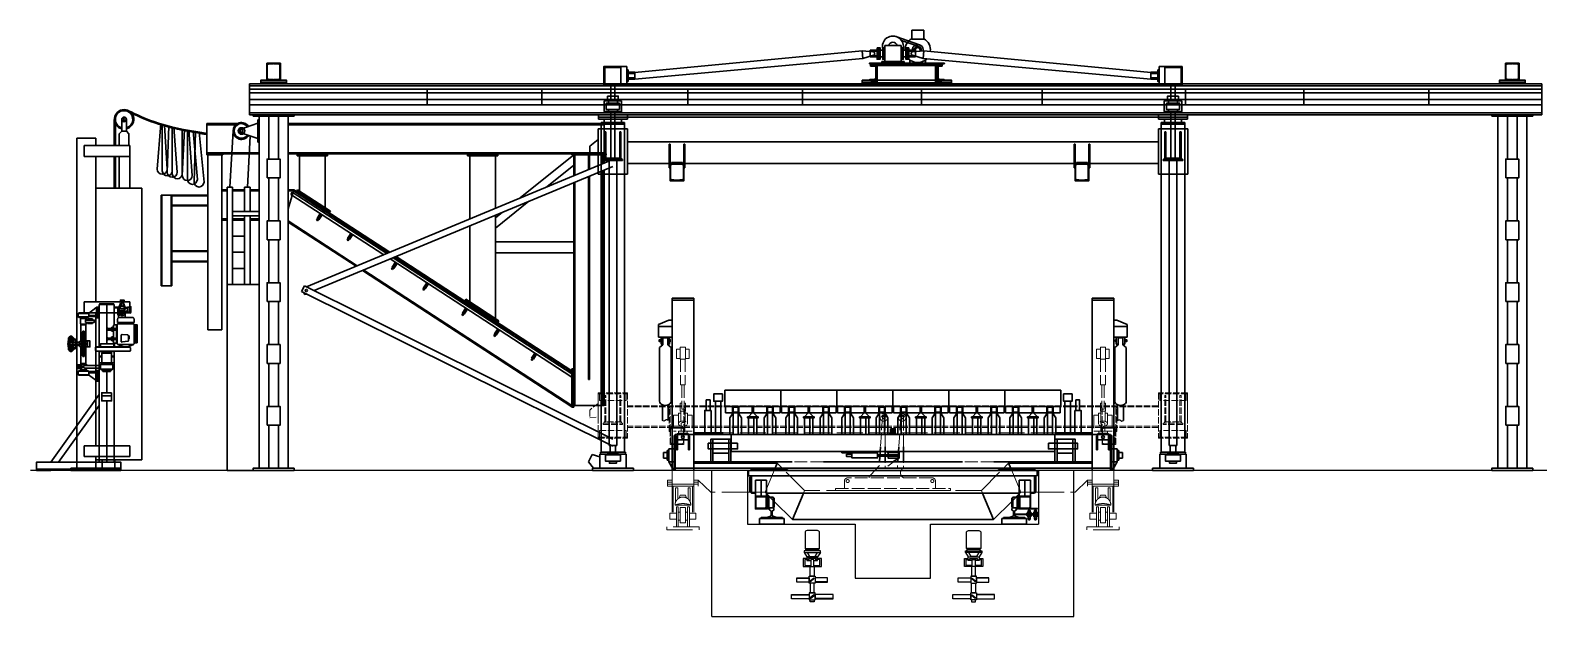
# Model space of a CAD drawing. Header units: millimetres. Extents: x 394018 to 490633, y 12254 to 34176.
# Drawn here: x 394018 to 450331, y 12254 to 34028 of the extents above; entities that cross this region are included whole.
import ezdxf

# ---------------------------------------------------------------- set-up
doc = ezdxf.new("R2010")
doc.units = ezdxf.units.MM
doc.linetypes.add('ACAD_ISO02W100', pattern=[15, 12, -3])
doc.linetypes.add('осевая', pattern=[50.8, 31.75, -6.35, 6.35, -6.35])
for name, color, linetype, lineweight in [('PL_AXIS', 1, 'осевая', 5), ('PL_DIMENSIONS', 5, 'Continuous', 15), ('PL_HIDDEN', 6, 'ACAD_ISO02W100', 5), ('PL_MAIN', 192, 'Continuous', 30)]:
    doc.layers.add(name, color=color, linetype=linetype, lineweight=lineweight)

# ---------------------------------------------------------------- blocks, each defined once
blk = doc.blocks.new('A$C7AFB2875')
at = {"color": 2, "lineweight": 30}
for p, q in [((-1, 1554), (-19, 1503)), ((4, 1554), (-1, 1554)), ((7, 1564), (4, 1556)), ((23, 1556), (21, 1564)), ((23, 1554), (27, 1554)), ((27, 1554), (43, 1512)), ((-298, 1458), (-393, 1458)), ((-298, 1425), (-393, 1425)), ((-303, 1463), (-387, 1463)), ((-303, 1420), (-387, 1420)), ((-320, 1411), (-370, 1411)), ((-366, 1411), (-366, 1420)), ((-320, 1411), (-320, 1420)), ((-232, 1509), (-298, 1458)), ((-223, 1509), (-232, 1509)), ((-200, 1149), (-200, 1542)), ((-200, 1542), (-130, 1542)), ((-130, 1542), (-60, 1542)), ((-130, 1542), (-130, 1176)), ((-60, 1542), (-60, 1351)), ((-60, 1516), (-26, 1516)), ((-60, 1516), (-60, 1511)), ((-60, 1511), (-27, 1511)), ((-27, 1447), (-27, 1511)), ((-21, 1503), (-21, 1511)), ((-21, 1417), (-21, 1476)), ((-8, 1442), (-21, 1442)), ((112, 1419), (-17, 1419)), ((-8, 1442), (-5, 1444)), ((4, 1545), (-4, 1545)), ((23, 1545), (31, 1545)), ((32, 1503), (65, 1503)), ((43, 1419), (43, 1473)), ((53, 1473), (53, 1483)), ((53, 1483), (65, 1483)), ((65, 1483), (65, 1503)), ((93, 1465), (93, 1521)), ((-374, 1405), (-374, 1365)), ((-321, 1358), (-369, 1358)), ((-369, 1352), (-369, 1204)), ((-353, 1287), (-353, 1204)), ((-338, 1268), (-353, 1268)), ((-338, 1287), (-338, 1204)), ((-322, 1352), (-322, 1204)), ((-316, 1405), (-316, 1396)), ((-316, 1374), (-316, 1365)), ((-31, 1373), (-31, 1403)), ((126, 1373), (-31, 1373)), ((124, 1353), (124, 1356)), ((126, 1373), (126, 1403)), ((-480, 1202), (-487, 1202)), ((-487, 1202), (-487, 1175)), ((-487, 1148), (-487, 1175)), ((-480, 1148), (-487, 1148)), ((-468, 1246), (-480, 1231)), ((-431, 1221), (-478, 1221)), ((-478, 1221), (-478, 1213)), ((-431, 1213), (-478, 1213)), ((-431, 1137), (-478, 1137)), ((-478, 1129), (-478, 1137)), ((-431, 1129), (-478, 1129)), ((-443, 1235), (-477, 1235)), ((-447, 1240), (-473, 1240)), ((-452, 1246), (-468, 1246)), ((-452, 1246), (-439, 1231)), ((-415, 1191), (-415, 1201)), ((-415, 1185), (-415, 1175)), ((-415, 1165), (-415, 1175)), ((-415, 1159), (-415, 1148)), ((-408, 1191), (-408, 1201)), ((-408, 1185), (-408, 1175)), ((-408, 1165), (-408, 1175)), ((-408, 1159), (-408, 1148)), ((-312, 1197), (-379, 1197)), ((-312, 1197), (-379, 1197)), ((-312, 1153), (-379, 1153)), ((-312, 1153), (-379, 1153)), ((-316, 1204), (-374, 1204)), ((-316, 1204), (-374, 1204)), ((-316, 1146), (-374, 1146)), ((-316, 1146), (-374, 1146)), ((-369, 994), (-369, 1146)), ((-338, 1246), (-353, 1246)), ((-338, 1221), (-353, 1221)), ((-353, 1063), (-353, 1146)), ((-338, 1129), (-353, 1129)), ((-338, 1063), (-338, 1146)), ((-322, 994), (-322, 1146)), ((-233, 1112), (-233, 1145)), ((-11, 1149), (-229, 1149)), ((-57, 1149), (-57, 1182)), ((-32, 1175), (-32, 1182)), ((25, 1149), (-26, 1169)), ((-26, 1169), (115, 1169)), ((-11, 1143), (85, 1143)), ((4, 1254), (4, 1199)), ((61, 1259), (13, 1263)), ((65, 1199), (17, 1193)), ((67, 1149), (118, 1169)), ((73, 1222), (73, 1207)), ((90, 1111), (90, 1139)), ((124, 1175), (124, 1185)), ((-468, 1104), (-480, 1119)), ((-443, 1115), (-477, 1115)), ((-447, 1110), (-473, 1110)), ((-452, 1104), (-468, 1104)), ((-452, 1104), (-439, 1119)), ((-321, 988), (-369, 988)), ((-338, 1104), (-353, 1104)), ((-338, 1082), (-353, 1082)), ((85, 1108), (-229, 1108)), ((-200, 78), (-200, 1109)), ((-60, 1103), (-200, 1103)), ((-60, 999), (-200, 999)), ((-89, 991), (-171, 991)), ((-60, 1109), (-60, 78)), ((-298, 921), (-393, 921)), ((-298, 888), (-393, 888)), ((-303, 926), (-387, 926)), ((-303, 883), (-387, 883)), ((-374, 980), (-374, 981)), ((-374, 969), (-374, 975)), ((-374, 950), (-374, 956)), ((-374, 941), (-374, 945)), ((-320, 935), (-370, 935)), ((-366, 935), (-366, 926)), ((-188, 975), (-336, 975)), ((-188, 951), (-336, 951)), ((-320, 935), (-320, 926)), ((-316, 975), (-316, 981)), ((-316, 941), (-316, 951)), ((-232, 837), (-298, 888)), ((-74, 985), (-186, 985)), ((-74, 941), (-186, 941)), ((-89, 935), (-171, 935)), ((-171, 935), (-171, 927)), ((-93, 923), (-167, 923)), ((-98, 918), (-162, 918)), ((-130, 918), (-130, 721)), ((-89, 935), (-89, 927)), ((-223, 837), (-232, 837)), ((-200, 704), (-648, 78)), ((-200, 604), (-577, 78)), ((-130, 78), (-130, 646)), ((-130, 78), (-200, 78)), ((-60, 78), (-130, 78))]:
    blk.add_line(p, q, dxfattribs=at)
for points in [[(-3, 1571), (31, 1571), (31, 1581), (-3, 1581)], [(4, 1526), (23, 1526), (23, 1556), (4, 1556)], [(7, 1564), (21, 1564), (21, 1571), (7, 1571)], [(-200, 1517), (-223, 1517), (-223, 1417), (-200, 1417)], [(-211, 1517), (-200, 1517), (-200, 1417), (-211, 1417)], [(-194, 1542), (-66, 1542), (-66, 1547), (-194, 1547)], [(31, 1526), (-4, 1526), (-4, 1503), (31, 1503)], [(56, 1503), (32, 1503), (32, 1512), (56, 1512)], [(43, 1473), (53, 1473), (53, 1473), (43, 1473)], [(65, 1470), (84, 1470), (84, 1516), (65, 1516)], [(-369, 1358), (-322, 1358), (-322, 1352), (-369, 1352)], [(-328, 1374), (-246, 1374), (-246, 1396), (-328, 1396)], [(-296, 1401), (-269, 1401), (-269, 1396), (-296, 1396)], [(-296, 1369), (-269, 1369), (-269, 1374), (-296, 1374)], [(-130, 1316), (-121, 1316), (-121, 1304), (-130, 1304)], [(-121, 1318), (-92, 1318), (-92, 1303), (-121, 1303)], [(-82, 1316), (-92, 1316), (-92, 1304), (-82, 1304)], [(-68, 1329), (-82, 1329), (-82, 1292), (-68, 1292)], [(-68, 1317), (-39, 1317), (-39, 1303), (-68, 1303)], [(-32, 1191), (-39, 1191), (-39, 1341), (-32, 1341)], [(-17, 1362), (113, 1362), (113, 1373), (-17, 1373)], [(124, 1353), (152, 1353), (152, 1185), (124, 1185)], [(124, 1191), (132, 1191), (132, 1342), (124, 1342)], [(132, 1191), (144, 1191), (144, 1342), (132, 1342)], [(-483, 1231), (-439, 1231), (-439, 1205), (-483, 1205)], [(-483, 1119), (-439, 1119), (-439, 1145), (-483, 1145)], [(-480, 1191), (-439, 1191), (-439, 1205), (-480, 1205)], [(-480, 1159), (-439, 1159), (-439, 1145), (-480, 1145)], [(-471, 1185), (-445, 1185), (-445, 1165), (-471, 1165)], [(-352, 1168), (-369, 1168), (-369, 1182), (-352, 1182)], [(-352, 1182), (-369, 1182), (-369, 1168), (-352, 1168)], [(-352, 1168), (-339, 1168), (-339, 1182), (-352, 1182)], [(-352, 1182), (-339, 1182), (-339, 1168), (-352, 1168)], [(-339, 1168), (-321, 1168), (-321, 1182), (-339, 1182)], [(-339, 1182), (-321, 1182), (-321, 1168), (-339, 1168)], [(-130, 1216), (-121, 1216), (-121, 1228), (-130, 1228)], [(-121, 1215), (-92, 1215), (-92, 1229), (-121, 1229)], [(-82, 1216), (-92, 1216), (-92, 1228), (-82, 1228)], [(-68, 1204), (-82, 1204), (-82, 1241), (-68, 1241)], [(-68, 1215), (-39, 1215), (-39, 1229), (-68, 1229)], [(25, 1143), (67, 1143), (67, 1149), (25, 1149)], [(73, 1222), (80, 1222), (80, 1247), (73, 1247)], [(-369, 988), (-322, 988), (-322, 994), (-369, 994)], [(-200, 1054), (-176, 1054), (-176, 1062), (-200, 1062)], [(-176, 999), (-84, 999), (-84, 1089), (-176, 1089)], [(-151, 991), (-109, 991), (-109, 999), (-151, 999)], [(-60, 1054), (-84, 1054), (-84, 1062), (-60, 1062)], [(-345, 969), (-402, 969), (-402, 956), (-345, 956)], [(-397, 975), (-365, 975), (-365, 980), (-397, 980)], [(-397, 950), (-365, 950), (-365, 945), (-397, 945)], [(-200, 829), (-223, 829), (-223, 927), (-200, 927)], [(-212, 829), (-200, 829), (-200, 927), (-212, 927)], [(-85, 721), (-175, 721), (-175, 693), (-85, 693)], [(-85, 693), (-175, 693), (-175, 646), (-85, 646)], [(0, 12), (-780, 12), (-780, 78), (0, 78)], [(-780, 12), (-780, 0), (-650, 0), (-650, 12)], [(-130, 12), (-130, 0), (0, 0), (0, 12)]]:
    blk.add_lwpolyline(points, close=True, dxfattribs=at)
for points in [[(-295, 1439), (-223, 1439), (-223, 1429), (-297, 1429)], [(32, 1503), (-21, 1503), (-21, 1476), (-8, 1476)], [(32, 1479), (32, 1503), (-10, 1503), (-10, 1476), (-8, 1476)], [(-301, 1406), (-264, 1406)], [(-264, 1401), (-301, 1401)], [(-264, 1369), (-301, 1369)], [(-301, 1363), (-264, 1363)], [(-124, 1298), (-130, 1298), (-130, 1322), (-124, 1322)], [(-121, 1320), (-121, 1301)], [(-92, 1320), (-92, 1301)], [(-88, 1298), (-82, 1298), (-82, 1322), (-89, 1322)], [(-68, 1187), (-68, 1345)], [(-62, 1351), (-32, 1351), (-32, 1182), (-62, 1182)], [(-32, 1356), (-32, 1185)], [(118, 1362), (-26, 1362)], [(124, 1185), (124, 1353)], [(-381, 1185), (-480, 1185), (-480, 1191), (-380, 1191)], [(-381, 1165), (-480, 1165), (-480, 1159), (-380, 1159)], [(-315, 1147), (-285, 1147), (-285, 1203), (-315, 1203)], [(-315, 1203), (-285, 1203), (-285, 1147), (-315, 1147)], [(-233, 1145), (-233, 1143), (-11, 1143), (-11, 1149), (-229, 1149)], [(-63, 1176), (-187, 1176), (-187, 1149), (-63, 1149), (-63, 1176)], [(-124, 1234), (-130, 1234), (-130, 1210), (-124, 1210)], [(-121, 1213), (-121, 1231)], [(-92, 1213), (-92, 1231)], [(-88, 1234), (-82, 1234), (-82, 1210), (-89, 1210)], [(-26, 1169), (118, 1169)], [(-374, 969), (-374, 975), (-391, 975), (-391, 969)], [(-391, 956), (-391, 950), (-374, 950), (-374, 956)], [(-295, 907), (-223, 907), (-223, 917), (-297, 917)]]:
    blk.add_lwpolyline(points, dxfattribs=at)
for radius in [25.5, 12.8, 6.09]:
    blk.add_circle((13, 1462), radius, dxfattribs=at)
for centre, radius, start, end in [((-338, 1441), 57.4, 163.2089, 196.7911), ((-385, 1455), 8.23, 105.7184, 158.5234), ((-385, 1428), 8.23, 201.4766, 254.2816), ((-368, 1405), 6.1, 104.828, 182.7999), ((-322, 1405), 6.1, 357.2001, 75.172), ((-305, 1455), 8.23, 21.4766, 74.2816), ((-305, 1428), 8.23, 285.7184, 338.5234), ((-353, 1441), 57.4, 343.2089, 16.7911), ((-14, 1402), 16.9, 99.7841, 178.4765), ((-21, 1447), 5.41, 181.7996, 271.5901), ((-26, 1511), 4.99, 356.6594, 92.006), ((6, 1490), 20.8, 139.6031, 220.3969), ((19, 1490), 19, 320.2473, 45.3029), ((92, 1517), 8.38, 110.7511, 191.0977), ((92, 1469), 8.38, 168.9023, 249.2489), ((89, 1522), 3.66, 356.7892, 92.2848), ((89, 1464), 3.66, 267.7152, 3.2108), ((109, 1402), 16.9, 1.5235, 80.2159), ((-368, 1364), 6.1, 177.2001, 260.2124), ((-345, 1286), 7.34, 5.6447, 174.3553), ((-322, 1364), 6.1, 279.7876, 2.7999), ((-301, 1404), 2.78, 84.1836, 275.8164), ((-301, 1366), 2.78, 84.1836, 275.8164), ((-264, 1404), 2.78, 264.1836, 95.8164), ((-264, 1366), 2.78, 264.1836, 95.8164), ((-124, 1319), 3.43, 4.5849, 93.7487), ((-124, 1302), 3.48, 266.6299, 354.6659), ((-88, 1319), 3.43, 86.2513, 175.4151), ((-88, 1302), 3.48, 185.3341, 273.3701), ((-62, 1345), 6, 90.1852, 172.7849), ((-24, 1355), 7.62, 105.0171, 168.2207), ((116, 1355), 7.62, 11.7793, 74.9829), ((-481, 1174), 10.2, 125.6836, 172.095), ((-481, 1176), 10.2, 187.905, 234.3164), ((-430, 1199), 21.8, 5.9205, 94.4215), ((-429, 1199), 14, 8.7904, 98.659), ((-429, 1151), 14, 261.341, 351.2096), ((-430, 1151), 21.8, 265.5785, 354.0795), ((-304, 1175), 77.6, 163.2541, 196.7459), ((-304, 1175), 77.6, 163.2541, 196.7459), ((-367, 1195), 12.1, 127.5253, 166.749), ((-367, 1195), 12.1, 127.5253, 166.749), ((-367, 1155), 12.1, 193.251, 232.4747), ((-367, 1155), 12.1, 193.251, 232.4747), ((-323, 1195), 12.1, 13.251, 52.4747), ((-323, 1195), 12.1, 13.251, 52.4747), ((-323, 1155), 12.1, 307.5253, 346.749), ((-323, 1155), 12.1, 307.5253, 346.749), ((-386, 1175), 77.6, 343.2541, 16.7459), ((-386, 1175), 77.6, 343.2541, 16.7459), ((-229, 1144), 4.49, 94.5414, 174.2134), ((-124, 1231), 3.48, 5.3341, 93.3701), ((-124, 1214), 3.43, 266.2513, 355.4151), ((-88, 1231), 3.48, 86.6299, 174.6659), ((-88, 1214), 3.43, 184.5849, 273.7487), ((-62, 1188), 6, 187.2151, 269.8148), ((-24, 1176), 7.62, 191.7793, 254.9829), ((14, 1253), 9.85, 95.9916, 178.0408), ((13, 1201), 8.99, 192.4012, 296.1551), ((61, 1248), 11.3, 355.22, 90.5068), ((65, 1207), 7.87, 271.8483, 356.8726), ((86, 1138), 4.52, 16.1144, 94.9209), ((116, 1176), 7.62, 285.0171, 348.2207), ((-368, 982), 6.1, 99.7876, 182.7999), ((-345, 1064), 7.34, 185.6447, 354.3553), ((-322, 982), 6.1, 357.2001, 80.2124), ((-229, 1112), 4.49, 185.7866, 265.4586), ((-174, 977), 14.5, 81.311, 145.9666), ((-86, 977), 14.5, 34.0334, 98.689), ((86, 1112), 4.52, 265.0791, 343.8856), ((-338, 905), 57.4, 163.2089, 196.7911), ((-385, 918), 8.23, 105.7184, 158.5234), ((-385, 891), 8.23, 201.4766, 254.2816), ((-368, 941), 6.1, 177.2001, 255.172), ((-333, 963), 12.7, 105.7526, 254.2474), ((-322, 941), 6.1, 284.828, 2.7999), ((-305, 918), 8.23, 21.4766, 74.2816), ((-305, 891), 8.23, 285.7184, 338.5234), ((-353, 905), 57.4, 343.2089, 16.7911), ((-118, 963), 70.6, 161.9105, 198.0895), ((-174, 949), 14.5, 214.0334, 278.689), ((-166, 928), 5.79, 193.9289, 259.5918), ((-161, 924), 6.12, 189.4152, 256.9091), ((-99, 924), 6.12, 283.0909, 350.5848), ((-94, 928), 5.79, 280.4082, 346.0711), ((-86, 949), 14.5, 261.311, 325.9666), ((-142, 963), 70.6, 341.9105, 18.0895)]:
    blk.add_arc(centre, radius, start, end, dxfattribs=at)
blk = doc.blocks.new('A$C1B3A1A2D')
at = {"layer": 'PL_MAIN', "color": 5}
for p, q in [((-5814, 3782), (-5750, 3782)), ((-5814, 3622), (-5814, 3782)), ((-5809, 3763), (-5809, 3641)), ((-5753, 3775), (-5801, 3772)), ((-5750, 3782), (-5750, 3779)), ((-5686, 3782), (-5750, 3782)), ((-5750, 3782), (-5750, 3779)), ((-5747, 3775), (-5699, 3772)), ((-5691, 3763), (-5691, 3641)), ((-5686, 3622), (-5686, 3782)), ((-219, 3782), (-219, 3779)), ((-155, 3782), (-219, 3782)), ((-216, 3775), (-168, 3772)), ((-160, 3763), (-160, 3641)), ((-155, 3622), (-155, 3782)), ((-155, 3782), (415, 3782)), ((415, 3782), (479, 3782)), ((415, 3622), (415, 3782)), ((420, 3763), (420, 3641)), ((476, 3775), (428, 3772)), ((479, 3782), (479, 3779)), ((5686, 3782), (5750, 3782)), ((5686, 3622), (5686, 3782)), ((5691, 3763), (5691, 3641)), ((5747, 3775), (5699, 3772)), ((5750, 3782), (5750, 3779)), ((5814, 3782), (5750, 3782)), ((5750, 3782), (5750, 3779)), ((5753, 3775), (5801, 3772)), ((5809, 3763), (5809, 3641)), ((5814, 3622), (5814, 3782)), ((6025, 3590), (-5975, 3590)), ((-5975, 3590), (-5975, 3300)), ((-5975, 3570), (6025, 3570)), ((-5975, 3539), (6025, 3539)), ((-5870, 3606), (-5630, 3606)), ((-5750, 3622), (-5814, 3622)), ((-5801, 3632), (-5753, 3629)), ((-5750, 3625), (-5750, 3622)), ((-5750, 3625), (-5750, 3622)), ((-5750, 3622), (-5686, 3622)), ((-5699, 3632), (-5747, 3629)), ((-4325, 3394), (-4325, 3539)), ((-3260, 3394), (-3260, 3539)), ((-1905, 3394), (-1905, 3539)), ((-840, 3394), (-840, 3539)), ((-285, 3606), (-155, 3606)), ((-219, 3625), (-219, 3622)), ((-219, 3622), (-155, 3622)), ((-168, 3632), (-216, 3629)), ((-155, 3622), (415, 3622)), ((265, 3394), (265, 3539)), ((479, 3622), (415, 3622)), ((415, 3606), (545, 3606)), ((428, 3632), (476, 3629)), ((479, 3625), (479, 3622)), ((1385, 3394), (1385, 3539)), ((2715, 3394), (2715, 3539)), ((3815, 3394), (3815, 3539)), ((4975, 3394), (4975, 3539)), ((5630, 3606), (5870, 3606)), ((5750, 3622), (5686, 3622)), ((5699, 3632), (5747, 3629)), ((5750, 3625), (5750, 3622)), ((5750, 3625), (5750, 3622)), ((5750, 3622), (5814, 3622)), ((5801, 3632), (5753, 3629)), ((6025, 3300), (6025, 3590)), ((-5975, 3505), (6025, 3505)), ((-5975, 3445), (6025, 3445)), ((-5975, 3394), (6025, 3394)), ((-5975, 3320), (6025, 3320)), ((-5975, 3300), (6025, 3300)), ((-2734, 3280), (-2734, 3300)), ((-2734, 3280), (-2466, 3280)), ((-2734, 3280), (-2734, 3260)), ((-2734, 3260), (-2466, 3260)), ((-2680, 3230), (-2680, 3260)), ((-2520, 3230), (-2520, 3260)), ((-2466, 3280), (-2466, 3300)), ((-2466, 3280), (-2466, 3260)), ((2466, 3280), (2466, 3300)), ((2466, 3280), (2734, 3280)), ((2466, 3280), (2466, 3260)), ((2466, 3260), (2734, 3260)), ((2520, 3230), (2520, 3260)), ((2680, 3230), (2680, 3260)), ((2734, 3280), (2734, 3300)), ((2734, 3280), (2734, 3260)), ((-2710, 3230), (-2491, 3230)), ((-2710, 3230), (-2710, 170)), ((-2491, 3230), (-2491, 170)), ((2490, 3230), (2490, 170)), ((2490, 3230), (2709, 3230)), ((2709, 3230), (2709, 170)), ((-2722, 150), (-2722, 20)), ((-2722, 150), (-2478, 150)), ((-2716, 170), (-2484, 170)), ((-2716, 150), (-2716, 170)), ((-2484, 150), (-2484, 170)), ((-2478, 150), (-2478, 20)), ((2478, 150), (2478, 20)), ((2478, 150), (2722, 150)), ((2484, 170), (2716, 170)), ((2484, 150), (2484, 170)), ((2716, 150), (2716, 170)), ((2722, 150), (2722, 20)), ((-2790, 20), (-2790, 0)), ((-2790, 20), (-2410, 20)), ((-2790, 0), (-2410, 0)), ((-2410, 20), (-2410, 0)), ((2410, 20), (2410, 0)), ((2410, 20), (2790, 20)), ((2410, 0), (2790, 0)), ((2790, 20), (2790, 0))]:
    blk.add_line(p, q, dxfattribs=at)
for points in [[(-5870, 3590), (-5630, 3590), (-5630, 3622), (-5870, 3622)], [(-285, 3590), (-155, 3590), (-155, 3622), (-285, 3622)], [(545, 3590), (415, 3590), (415, 3622), (545, 3622)], [(5630, 3590), (5870, 3590), (5870, 3622), (5630, 3622)], [(-5940, 3290), (-5560, 3290), (-5560, 3300), (-5940, 3300)], [(5560, 3290), (5940, 3290), (5940, 3300), (5560, 3300)], [(-5810, 2716), (-5690, 2716), (-5690, 2891), (-5810, 2891)], [(5690, 2716), (5810, 2716), (5810, 2891), (5690, 2891)], [(-5810, 2142), (-5690, 2142), (-5690, 2317), (-5810, 2317)], [(5690, 2142), (5810, 2142), (5810, 2317), (5690, 2317)], [(-5810, 1568), (-5690, 1568), (-5690, 1743), (-5810, 1743)], [(5690, 1568), (5810, 1568), (5810, 1743), (5690, 1743)], [(-5810, 994), (-5690, 994), (-5690, 1169), (-5810, 1169)], [(5690, 994), (5810, 994), (5810, 1169), (5690, 1169)], [(-5810, 420), (-5690, 420), (-5690, 595), (-5810, 595)], [(5690, 420), (5810, 420), (5810, 595), (5690, 595)], [(-5940, 0), (-5560, 0), (-5560, 20), (-5940, 20)], [(5560, 0), (5940, 0), (5940, 20), (5560, 20)]]:
    blk.add_lwpolyline(points, close=True, dxfattribs=at)
for points in [[(-5795, 2891), (-5795, 3290), (-5885, 3290), (-5885, 20), (-5795, 20), (-5795, 420)], [(-5705, 2891), (-5705, 3290), (-5615, 3290), (-5615, 20), (-5705, 20), (-5705, 420)], [(5705, 2891), (5705, 3290), (5615, 3290), (5615, 20), (5705, 20), (5705, 420)], [(5795, 2891), (5795, 3290), (5885, 3290), (5885, 20), (5795, 20), (5795, 420)], [(-5795, 2317), (-5795, 2716)], [(-5705, 2317), (-5705, 2716)], [(5705, 2317), (5705, 2716)], [(5795, 2317), (5795, 2716)], [(-5795, 1743), (-5795, 2142)], [(-5705, 1743), (-5705, 2142)], [(5705, 1743), (5705, 2142)], [(5795, 1743), (5795, 2142)], [(-5795, 1169), (-5795, 1568)], [(-5705, 1169), (-5705, 1568)], [(5705, 1169), (5705, 1568)], [(5795, 1169), (5795, 1568)], [(-5795, 595), (-5795, 994)], [(-5705, 595), (-5705, 994)], [(5705, 595), (5705, 994)], [(5795, 595), (5795, 994)]]:
    blk.add_lwpolyline(points, dxfattribs=at)
for centre, radius, start, end in [((-5800, 3763), 8.5, 94, 180), ((-5754, 3779), 3.5, 274, 0), ((-5746, 3779), 3.5, 180, 266), ((-5700, 3763), 8.5, 0, 86), ((-216, 3779), 3.5, 180, 266), ((-169, 3763), 8.5, 0, 86), ((429, 3763), 8.5, 94, 180), ((476, 3779), 3.5, 274, 0), ((5700, 3763), 8.5, 94, 180), ((5746, 3779), 3.5, 274, 0), ((5754, 3779), 3.5, 180, 266), ((5800, 3763), 8.5, 0, 86), ((-5800, 3641), 8.5, 180, 266), ((-5754, 3625), 3.5, 0, 86), ((-5746, 3625), 3.5, 94, 180), ((-5700, 3641), 8.5, 274, 0), ((-216, 3625), 3.5, 94, 180), ((-169, 3641), 8.5, 274, 0), ((429, 3641), 8.5, 180, 266), ((476, 3625), 3.5, 0, 86), ((5700, 3641), 8.5, 180, 266), ((5746, 3625), 3.5, 0, 86), ((5754, 3625), 3.5, 94, 180), ((5800, 3641), 8.5, 274, 0)]:
    blk.add_arc(centre, radius, start, end, dxfattribs=at)
blk = doc.blocks.new('A$C591A1EB7')
at = {"layer": 'PL_HIDDEN', "color": 2, "ltscale": 5}
for p, q in [((-2737, 120), (-2737, -300)), ((-2737, 120), (-2464, 120)), ((-2737, -140), (-2737, 95)), ((-2733, 120), (-2733, 110)), ((-2733, 110), (-2467, 110)), ((-2723, 110), (-2723, 50)), ((-2723, 50), (-2478, 50)), ((-2712, 50), (-2712, -230)), ((-2675, -150), (-2675, 95)), ((-2675, 95), (-2665, 95)), ((-2665, -150), (-2665, 95)), ((-2535, -150), (-2535, 95)), ((-2525, 95), (-2535, 95)), ((-2525, -150), (-2525, 95)), ((-2489, 50), (-2489, -230)), ((-2478, 110), (-2478, 50)), ((-2467, 120), (-2467, 110)), ((-2464, 120), (-2464, -300)), ((2464, 0), (-2464, 0)), ((2464, 120), (2464, -300)), ((2736, 120), (2464, 120)), ((2467, 120), (2467, 110)), ((2733, 110), (2467, 110)), ((2478, 110), (2478, 50)), ((2722, 50), (2478, 50)), ((2488, 50), (2488, -230)), ((2525, -150), (2525, 95)), ((2525, 95), (2535, 95)), ((2535, -150), (2535, 95)), ((2665, -150), (2665, 95)), ((2675, 95), (2665, 95)), ((2675, -150), (2675, 95)), ((2712, 50), (2712, -230)), ((2722, 110), (2722, 50)), ((2733, 120), (2733, 110)), ((2736, 120), (2736, -300)), ((2736, -140), (2736, 95)), ((2464, -10), (-2464, -10)), ((-2079, -240), (-2079, -20)), ((-2079, -20), (-2069, -20)), ((-2069, -20), (-2069, -240)), ((-1931, -20), (-1941, -20)), ((-1941, -20), (-1941, -240)), ((-1931, -240), (-1931, -20)), ((1931, -240), (1931, -20)), ((1931, -20), (1941, -20)), ((1941, -20), (1941, -240)), ((2079, -20), (2069, -20)), ((2069, -20), (2069, -240)), ((2079, -240), (2079, -20)), ((-2723, -290), (-2723, -230)), ((-2723, -230), (-2478, -230)), ((-2690, -162), (-2510, -162)), ((-2690, -174), (-2690, -162)), ((-2690, -174), (-2510, -174)), ((-2680, -150), (-2680, -162)), ((-2520, -150), (-2680, -150)), ((-2675, -150), (-2665, -150)), ((-2525, -150), (-2535, -150)), ((-2520, -150), (-2520, -162)), ((-2510, -174), (-2510, -162)), ((-2478, -290), (-2478, -230)), ((2464, -190), (-2464, -190)), ((2464, -200), (-2464, -200)), ((-2069, -240), (-2079, -240)), ((-2055, -190), (-2055, -200)), ((-2055, -190), (-1955, -190)), ((-1955, -190), (-1955, -200)), ((-1941, -240), (-1931, -240)), ((1941, -240), (1931, -240)), ((1955, -190), (1955, -200)), ((2055, -190), (1955, -190)), ((2055, -190), (2055, -200)), ((2069, -240), (2079, -240)), ((2478, -290), (2478, -230)), ((2722, -230), (2478, -230)), ((2690, -162), (2510, -162)), ((2510, -174), (2510, -162)), ((2690, -174), (2510, -174)), ((2520, -150), (2520, -162)), ((2520, -150), (2680, -150)), ((2525, -150), (2535, -150)), ((2675, -150), (2665, -150)), ((2680, -150), (2680, -162)), ((2690, -174), (2690, -162)), ((2722, -290), (2722, -230)), ((-2737, -300), (-2464, -300)), ((-2733, -300), (-2733, -290)), ((-2733, -290), (-2467, -290)), ((-2467, -300), (-2467, -290)), ((2736, -300), (2464, -300)), ((2467, -300), (2467, -290)), ((2733, -290), (2467, -290)), ((2733, -300), (2733, -290))]:
    blk.add_line(p, q, dxfattribs=at)
for points in [[(-2069, -200), (-2005, -200), (-2005, -203, -0.39391), (-2008, -207), (-2056, -210, 0.39391), (-2064, -219), (-2064, -341, 0.39391), (-2056, -350), (-2008, -353, -0.39391), (-2005, -357), (-2005, -360), (-2069, -360)], [(-1941, -200), (-2005, -200), (-2005, -203, 0.39391), (-2002, -207), (-1954, -210, -0.39391), (-1946, -219), (-1946, -341, -0.39391), (-1954, -350), (-2002, -353, 0.39391), (-2005, -357), (-2005, -360), (-1941, -360)], [(1941, -200), (2005, -200), (2005, -203, -0.39391), (2002, -207), (1954, -210, 0.39391), (1946, -219), (1946, -341, 0.39391), (1954, -350), (2002, -353, -0.39391), (2005, -357), (2005, -360), (1941, -360)], [(2069, -200), (2005, -200), (2005, -203, 0.39391), (2008, -207), (2056, -210, -0.39391), (2064, -219), (2064, -341, -0.39391), (2056, -350), (2008, -353, 0.39391), (2005, -357), (2005, -360), (2069, -360)]]:
    blk.add_lwpolyline(points, format="xyb", close=True, dxfattribs=at)
blk = doc.blocks.new('A$C610B2414')
at = {"color": 5, "lineweight": 30}
for points in [[(-145, 3760), (-209, 3760), (-209, 3757, 0.39391), (-206, 3753), (-158, 3750, -0.39391), (-150, 3741), (-150, 3619, -0.39391), (-158, 3610), (-206, 3607, 0.39391), (-209, 3603), (-209, 3600), (-145, 3600)], [(394, 3760), (458, 3760), (458, 3757, -0.39391), (455, 3753), (407, 3750, 0.39391), (399, 3741), (399, 3619, 0.39391), (407, 3610), (455, 3607, -0.39391), (458, 3603), (458, 3600), (394, 3600)], [(-2069, 2850), (-2005, 2850), (-2005, 2846, -0.39391), (-2008, 2843), (-2056, 2839, 0.39391), (-2064, 2831), (-2064, 2708, 0.39391), (-2056, 2700), (-2008, 2696, -0.39391), (-2005, 2693), (-2005, 2690), (-2069, 2690)], [(-1941, 2850), (-2005, 2850), (-2005, 2846, 0.39391), (-2002, 2843), (-1954, 2839, -0.39391), (-1946, 2831), (-1946, 2708, -0.39391), (-1954, 2700), (-2002, 2696, 0.39391), (-2005, 2693), (-2005, 2690), (-1941, 2690)], [(1691, 2850), (1755, 2850), (1755, 2846, -0.39391), (1752, 2843), (1704, 2839, 0.39391), (1696, 2831), (1696, 2708, 0.39391), (1704, 2700), (1752, 2696, -0.39391), (1755, 2693), (1755, 2690), (1691, 2690)], [(1819, 2850), (1755, 2850), (1755, 2846, 0.39391), (1758, 2843), (1806, 2839, -0.39391), (1814, 2831), (1814, 2708, -0.39391), (1806, 2700), (1758, 2696, 0.39391), (1755, 2693), (1755, 2690), (1819, 2690)]]:
    blk.add_lwpolyline(points, format="xyb", close=True, dxfattribs=at)
at = {"layer": 'PL_HIDDEN', "color": 5, "ltscale": 5}
for p, q in [((-2736, 623), (-2815, 561)), ((-2815, 561), (-2815, 487)), ((-2815, 487), (-2736, 497))]:
    blk.add_line(p, q, dxfattribs=at)
at = {"layer": 'PL_MAIN', "color": 5}
for p, q in [((27, 4029), (247, 3951)), ((80, 3992), (241, 3935)), ((-2395, 3694), (-287, 3895)), ((-2395, 3634), (-280, 3825)), ((-287, 3895), (-280, 3825)), ((-287, 3895), (-184, 3887)), ((-280, 3825), (-181, 3854)), ((-147, 3901), (-210, 3901)), ((-210, 3901), (-210, 3839)), ((-147, 3891), (-210, 3891)), ((-210, 3849), (-147, 3849)), ((-210, 3839), (-147, 3839)), ((-120, 3901), (-95, 3901)), ((-120, 3839), (-95, 3839)), ((120, 3901), (95, 3901)), ((120, 3839), (95, 3839)), ((147, 3901), (210, 3901)), ((147, 3891), (210, 3891)), ((210, 3849), (147, 3849)), ((210, 3839), (147, 3839)), ((158, 3811), (158, 3780)), ((280, 3825), (181, 3854)), ((287, 3895), (184, 3887)), ((210, 3901), (210, 3839)), ((287, 3895), (280, 3825)), ((2395, 3634), (280, 3825)), ((2395, 3694), (287, 3895)), ((302, 3811), (302, 3780)), ((-2459, 3696), (-2395, 3696)), ((-2459, 3686), (-2395, 3686)), ((-2395, 3696), (-2395, 3634)), ((-209, 3760), (-209, 3780)), ((-209, 3780), (458, 3780)), ((458, 3770), (-209, 3770)), ((-145, 3760), (394, 3760)), ((103, 3795), (-103, 3795)), ((-103, 3795), (-103, 3780)), ((103, 3795), (103, 3780)), ((458, 3780), (458, 3760)), ((2459, 3696), (2395, 3696)), ((2395, 3696), (2395, 3634)), ((2459, 3686), (2395, 3686)), ((-2619, 3430), (-2619, 3580)), ((-2587, 3580), (2687, 3580)), ((-2581, 3430), (-2581, 3580)), ((-2395, 3644), (-2459, 3644)), ((-2395, 3634), (-2459, 3634)), ((-209, 3600), (458, 3600)), ((-209, 3600), (-209, 3580)), ((-209, 3590), (458, 3590)), ((458, 3600), (458, 3580)), ((2395, 3644), (2459, 3644)), ((2395, 3634), (2459, 3634)), ((2581, 3430), (2581, 3580)), ((2619, 3430), (2619, 3580)), ((-2619, 3331), (-2619, 2900)), ((-2587, 3280), (2619, 3280)), ((-2581, 3331), (-2581, 2900)), ((2581, 3331), (2581, 2900)), ((2619, 3331), (2619, 2900)), ((-2736, 3170), (-2736, 2750)), ((-2736, 3170), (-2464, 3170)), ((-2736, 2910), (-2736, 3145)), ((-2710, 3215), (-2710, 170)), ((-2710, 3215), (-2491, 3215)), ((-2675, 2900), (-2675, 3145)), ((-2675, 3145), (-2665, 3145)), ((-2665, 2900), (-2665, 3145)), ((-2535, 2900), (-2535, 3145)), ((-2525, 3145), (-2535, 3145)), ((-2525, 2900), (-2525, 3145)), ((-2491, 3215), (-2491, 170)), ((-2464, 3170), (-2464, 2750)), ((2464, 3170), (2464, 2750)), ((2737, 3170), (2464, 3170)), ((2490, 3215), (2490, 170)), ((2490, 3215), (2709, 3215)), ((2525, 2900), (2525, 3145)), ((2525, 3145), (2535, 3145)), ((2535, 2900), (2535, 3145)), ((2665, 2900), (2665, 3145)), ((2675, 3145), (2665, 3145)), ((2675, 2900), (2675, 3145)), ((2709, 3215), (2709, 170)), ((2737, 3170), (2737, 2750)), ((2737, 2910), (2737, 3145)), ((-2736, 3073), (-2815, 3011)), ((-2815, 3011), (-2815, 2937)), ((2464, 3050), (-2464, 3050)), ((-2079, 2810), (-2079, 3030)), ((-2079, 3030), (-2069, 3030)), ((-2069, 3030), (-2069, 2810)), ((-1931, 3030), (-1941, 3030)), ((-1941, 3030), (-1941, 2810)), ((-1931, 2810), (-1931, 3030)), ((1681, 2810), (1681, 3030)), ((1681, 3030), (1691, 3030)), ((1691, 3030), (1691, 2810)), ((1829, 3030), (1819, 3030)), ((1819, 3030), (1819, 2810)), ((1829, 2810), (1829, 3030)), ((-2600, 2888), (-5445, 1704)), ((-2600, 2823), (-5374, 1669)), ((-2815, 2937), (-2736, 2947)), ((-2690, 2888), (-2510, 2888)), ((-2690, 2876), (-2690, 2888)), ((-2690, 2876), (-2510, 2876)), ((-2680, 2900), (-2680, 2888)), ((-2520, 2900), (-2680, 2900)), ((-2675, 2900), (-2665, 2900)), ((-2635, 2876), (-2635, 233)), ((-2565, 2876), (-2565, 233)), ((-2525, 2900), (-2535, 2900)), ((-2520, 2900), (-2520, 2888)), ((-2510, 2876), (-2510, 2888)), ((2464, 2850), (-2464, 2850)), ((2690, 2888), (2510, 2888)), ((2510, 2876), (2510, 2888)), ((2690, 2876), (2510, 2876)), ((2520, 2900), (2520, 2888)), ((2520, 2900), (2680, 2900)), ((2525, 2900), (2535, 2900)), ((2565, 2876), (2565, 233)), ((2635, 2876), (2635, 233)), ((2675, 2900), (2665, 2900)), ((2680, 2900), (2680, 2888)), ((2690, 2876), (2690, 2888)), ((-2736, 2750), (-2464, 2750)), ((2737, 2750), (2464, 2750)), ((-5464, 1714), (-5490, 1660)), ((-2600, 291), (-5464, 1714)), ((-2600, 224), (-5490, 1660)), ((-5469, 1649), (-5461, 1633)), ((-5447, 1638), (-5461, 1633)), ((-2794, 147), (-2827, 80)), ((-2722, 126), (-2794, 147)), ((-2722, 150), (-2722, 22)), ((-2722, 150), (-2478, 150)), ((-2716, 170), (-2484, 170)), ((-2716, 150), (-2716, 170)), ((-2565, 233), (-2635, 233)), ((-2625, 233), (-2625, 159)), ((-2575, 233), (-2575, 159)), ((-2484, 150), (-2484, 170)), ((-2478, 150), (-2478, 22)), ((2478, 150), (2478, 22)), ((2478, 150), (2722, 150)), ((2484, 170), (2716, 170)), ((2484, 150), (2484, 170)), ((2565, 233), (2635, 233)), ((2575, 233), (2575, 159)), ((2625, 233), (2625, 159)), ((2716, 150), (2716, 170)), ((2722, 150), (2722, 22)), ((-2827, 80), (-2781, 20)), ((-2790, 20), (-2790, 0)), ((-2790, 20), (-2410, 20)), ((-2790, 0), (-2410, 0)), ((-2410, 20), (-2410, 0)), ((2410, 20), (2410, 0)), ((2410, 20), (2790, 20)), ((2410, 0), (2790, 0)), ((2790, 20), (2790, 0))]:
    blk.add_line(p, q, dxfattribs=at)
at = {"layer": 'PL_MAIN', "color": 5, "lineweight": 30}
for p, q in [((-2055, 2860), (-2055, 2850)), ((-2055, 2860), (-1955, 2860)), ((-1955, 2860), (-1955, 2850)), ((1705, 2860), (1705, 2850)), ((1805, 2860), (1705, 2860)), ((1805, 2860), (1805, 2850)), ((-2069, 2810), (-2079, 2810)), ((-1941, 2810), (-1931, 2810)), ((1691, 2810), (1681, 2810)), ((1819, 2810), (1829, 2810))]:
    blk.add_line(p, q, dxfattribs=at)
at = {"layer": 'PL_MAIN', "color": 5}
for points in [[(175, 4086), (286, 4086), (286, 4004), (175, 4004)], [(-75, 3795), (75, 3795), (75, 3945), (-75, 3945)], [(-147, 3924), (-133, 3924), (-133, 3817), (-147, 3817)], [(-133, 3924), (-120, 3924), (-120, 3817), (-133, 3817)], [(-95, 3924), (-82, 3924), (-82, 3817), (-95, 3817)], [(95, 3924), (82, 3924), (82, 3817), (95, 3817)], [(133, 3924), (120, 3924), (120, 3817), (133, 3817)], [(147, 3924), (133, 3924), (133, 3817), (147, 3817)], [(-2685, 3580), (-2472, 3580), (-2472, 3750), (-2685, 3750)], [(-2675, 3590), (-2525, 3590), (-2525, 3740), (-2675, 3740)], [(-2459, 3719), (-2472, 3719), (-2472, 3611), (-2459, 3611)], [(2459, 3719), (2472, 3719), (2472, 3611), (2459, 3611)], [(2685, 3580), (2472, 3580), (2472, 3750), (2685, 3750)], [(2675, 3590), (2525, 3590), (2525, 3740), (2675, 3740)], [(-2519, 3431), (-2681, 3431), (-2681, 3331), (-2519, 3331)], [(-2539, 3411), (-2661, 3411), (-2661, 3351), (-2539, 3351)], [(-2650, 3476), (-2550, 3476), (-2550, 3440), (-2650, 3440)], [(-2558, 3411), (-2642, 3411), (-2642, 3430), (-2558, 3430)], [(2519, 3431), (2681, 3431), (2681, 3331), (2519, 3331)], [(2539, 3411), (2661, 3411), (2661, 3351), (2539, 3351)], [(2650, 3476), (2550, 3476), (2550, 3440), (2650, 3440)], [(2558, 3411), (2642, 3411), (2642, 3430), (2558, 3430)], [(-2558, 3351), (-2642, 3351), (-2642, 3331), (-2558, 3331)], [(2558, 3351), (2642, 3351), (2642, 3331), (2558, 3331)], [(-2670, 146), (-2530, 146), (-2530, 87), (-2670, 87)], [(-2647, 146), (-2553, 146), (-2553, 159), (-2647, 159)], [(2670, 146), (2530, 146), (2530, 87), (2670, 87)], [(2647, 146), (2553, 146), (2553, 159), (2647, 159)], [(-2632, 87), (-2568, 87), (-2568, 66), (-2632, 66)], [(2632, 87), (2568, 87), (2568, 66), (2632, 66)]]:
    blk.add_lwpolyline(points, close=True, dxfattribs=at)
blk.add_circle((-5446, 1671), 10.2, dxfattribs=at)
for centre, radius, start, end in [((0, 3935), 98.2, 345.9697, 194.0303), ((0, 3935), 40.6, 14.9279, 165.0721), ((230, 3904), 118, 118.1004, 181.4679), ((230, 3904), 50.1, 348.7226, 183.4421), ((230, 3904), 118, 352.4911, 61.8996), ((-185, 3870), 16.9, 286.1402, 85.5526), ((230, 3904), 118, 224.6267, 315.4903), ((185, 3870), 16.9, 94.4474, 253.8598), ((230, 3904), 32.7, 339.872, 185.2864), ((230, 3904), 22, 326.2026, 187.8821), ((230, 3904), 22, 202.9552, 222.6921)]:
    blk.add_arc(centre, radius, start, end, dxfattribs=at)
blk.add_blockref('A$C591A1EB7', (0, 600), dxfattribs=at)
blk = doc.blocks.new('A$C51693FC7')
at = {"layer": 'PL_AXIS', "color": 2, "ltscale": 5}
for p, q in [((403, -970), (442, -910)), ((686, -1155), (725, -1095)), ((1099, -1423), (1138, -1363)), ((1390, -1613), (1429, -1553)), ((1752, -1848), (1791, -1788)), ((2050, -2042), (2089, -1982)), ((2394, -2266), (2433, -2206))]:
    blk.add_line(p, q, dxfattribs=at)
at = {"layer": 'PL_MAIN', "color": 2}
for p, q in [((-621, -70), (-621, -350)), ((-336, -70), (-621, -70)), ((-350, -80), (-621, -80)), ((3068, -70), (135, -70)), ((3068, -80), (135, -80)), ((3068, -70), (3068, -350)), ((-621, -340), (-135, -340)), ((-621, -350), (-135, -350)), ((-621, -350), (-621, -360)), ((-621, -360), (-471, -360)), ((-621, -360), (-611, -360)), ((-611, -360), (-611, -1986)), ((-471, -360), (-481, -360)), ((-481, -360), (-481, -1986)), ((-471, -360), (-471, -350)), ((135, -340), (3068, -340)), ((135, -350), (3068, -350)), ((219, -350), (219, -370)), ((219, -360), (499, -360)), ((219, -370), (499, -370)), ((239, -370), (239, -695)), ((479, -370), (479, -851)), ((499, -350), (499, -370)), ((1801, -350), (1801, -370)), ((1801, -360), (2081, -360)), ((1801, -370), (2081, -370)), ((1821, -370), (1821, -955)), ((2061, -370), (2061, -855)), ((2081, -350), (2081, -370)), ((2788, -360), (2290, -760)), ((2768, -360), (2768, -350)), ((2768, -350), (3088, -350)), ((2768, -360), (3088, -360)), ((2788, -553), (2788, -360)), ((2798, -549), (2798, -360)), ((2923, -360), (2923, -497)), ((2933, -360), (2933, -493)), ((3058, -360), (3058, -441)), ((3068, -360), (3068, -436)), ((3088, -350), (3088, -360)), ((2788, -456), (2538, -657)), ((2788, -553), (2787, -553)), ((2923, -562), (2923, -2447)), ((2933, -558), (2933, -2447)), ((3058, -506), (3058, -2686)), ((3068, -501), (3068, -2686)), ((-430, -685), (-481, -685)), ((-430, -695), (-481, -695)), ((-269, -685), (-380, -685)), ((-269, -695), (-380, -695)), ((-135, -685), (-219, -685)), ((-135, -695), (-219, -695)), ((187, -685), (135, -685)), ((135, -860), (187, -685)), ((184, -695), (135, -695)), ((1067, -1269), (184, -695)), ((1078, -1264), (187, -685)), ((222, -684), (211, -700)), ((521, -890), (216, -692)), ((527, -882), (222, -684)), ((2788, -2521), (2788, -618)), ((2798, -2686), (2798, -614)), ((-944, -734), (-1044, -734)), ((-1044, -734), (-1044, -1575)), ((-1038, -734), (-1038, -1575)), ((-950, -1575), (-950, -734)), ((-611, -734), (-944, -734)), ((-944, -734), (-944, -834)), ((-944, -1575), (-944, -734)), ((-611, -740), (-944, -740)), ((-944, -828), (-611, -828)), ((-944, -834), (-611, -834)), ((173, -706), (160, -727)), ((1022, -1288), (160, -727)), ((1050, -1276), (173, -706)), ((2371, -791), (2061, -1040)), ((-430, -955), (-481, -955)), ((-430, -965), (-481, -965)), ((-269, -955), (-380, -955)), ((-269, -965), (-380, -965)), ((-135, -955), (-219, -955)), ((-135, -965), (-219, -965)), ((776, -1390), (135, -973)), ((765, -1395), (135, -985)), ((398, -967), (407, -954)), ((398, -967), (407, -973)), ((403, -951), (433, -905)), ((403, -951), (420, -962)), ((407, -973), (416, -959)), ((420, -962), (450, -916)), ((527, -882), (516, -899)), ((2123, -895), (2061, -944)), ((2061, -920), (2061, -1880)), ((687, -1136), (717, -1089)), ((704, -1146), (734, -1100)), ((1821, -1020), (1821, -1724)), ((-611, -1252), (-944, -1252)), ((-944, -1252), (-944, -1252)), ((-611, -1258), (-944, -1258)), ((682, -1152), (691, -1138)), ((682, -1152), (690, -1158)), ((687, -1136), (704, -1146)), ((691, -1157), (699, -1144)), ((2788, -1169), (2061, -1169)), ((-611, -1346), (-944, -1346)), ((-611, -1352), (-944, -1352)), ((2768, -2423), (1083, -1327)), ((1095, -1421), (1104, -1407)), ((1100, -1404), (1130, -1358)), ((1100, -1404), (1117, -1415)), ((2768, -2394), (1111, -1316)), ((1117, -1415), (1147, -1369)), ((2768, -2376), (1127, -1309)), ((2768, -2364), (1139, -1304)), ((2788, -1269), (2061, -1269)), ((2768, -2698), (825, -1434)), ((2768, -2686), (837, -1430)), ((1095, -1421), (1103, -1426)), ((1104, -1426), (1112, -1412)), ((1391, -1594), (1421, -1547)), ((-1044, -1575), (-944, -1575)), ((1386, -1610), (1395, -1596)), ((1386, -1610), (1394, -1616)), ((1391, -1594), (1408, -1604)), ((1395, -1615), (1403, -1602)), ((1408, -1604), (1438, -1558)), ((1753, -1829), (1783, -1783)), ((1753, -1829), (1770, -1840)), ((1770, -1840), (1800, -1794)), ((1786, -1701), (1775, -1718)), ((2085, -1908), (1781, -1710)), ((2091, -1900), (1786, -1701)), ((1748, -1845), (1757, -1832)), ((1748, -1845), (1756, -1851)), ((1756, -1851), (1765, -1837)), ((2091, -1900), (2080, -1916)), ((-611, -1986), (-481, -1986)), ((2046, -2039), (2055, -2026)), ((2046, -2039), (2054, -2045)), ((2051, -2023), (2081, -1976)), ((2051, -2023), (2067, -2034)), ((2054, -2045), (2063, -2031)), ((2067, -2034), (2097, -1987)), ((2390, -2263), (2399, -2250)), ((2395, -2247), (2425, -2200)), ((2395, -2247), (2412, -2258)), ((2412, -2258), (2442, -2211)), ((2390, -2263), (2398, -2269)), ((2399, -2269), (2407, -2255)), ((2768, -2703), (2768, -2348)), ((2768, -2348), (2788, -2348)), ((2778, -2703), (2778, -2348)), ((2788, -2382), (2788, -2703)), ((2923, -2447), (2933, -2447)), ((2768, -2703), (2788, -2703)), ((3068, -2686), (2788, -2686))]:
    blk.add_line(p, q, dxfattribs=at)
blk = doc.blocks.new('A$C361B7710')
at = {"layer": 'PL_MAIN', "color": 2}
for p, q in [((-1560, 0), (-1040, 0)), ((-1560, 0), (-1560, -150)), ((-1040, 0), (-520, 0)), ((-1040, 0), (-1040, -150)), ((-1040, -150), (-1040, 0)), ((-520, 0), (0, 0)), ((-520, 0), (-520, -150)), ((-520, -150), (-520, 0)), ((0, 0), (520, 0)), ((0, 0), (0, -150)), ((0, -150), (0, 0)), ((520, 0), (1040, 0)), ((520, 0), (520, -150)), ((520, -150), (520, 0)), ((1040, 0), (1560, 0)), ((1040, 0), (1040, -150)), ((1040, -150), (1040, 0)), ((1560, -150), (1560, 0)), ((-1040, -150), (-1560, -150)), ((-1555, -150), (-1555, -210)), ((-1047, -210), (-1555, -210)), ((-1484, -210), (-1515, -257)), ((-1515, -257), (-1515, -410)), ((-1484, -210), (-1484, -410)), ((-1438, -210), (-1438, -410)), ((-1438, -210), (-1407, -257)), ((-1407, -257), (-1407, -410)), ((-1342, -258), (-1342, -410)), ((-1341, -247), (-1306, -210)), ((-1306, -210), (-1306, -150)), ((-1296, -210), (-1296, -150)), ((-1296, -210), (-1258, -247)), ((-1292, -258), (-1292, -410)), ((-1265, -258), (-1265, -410)), ((-1164, -210), (-1195, -257)), ((-1195, -257), (-1195, -410)), ((-1164, -210), (-1164, -410)), ((-1118, -210), (-1118, -410)), ((-1118, -210), (-1087, -257)), ((-1087, -257), (-1087, -410)), ((-1047, -150), (-1047, -210)), ((-520, -150), (-1040, -150)), ((-1035, -150), (-1035, -210)), ((-527, -210), (-1035, -210)), ((-964, -210), (-995, -257)), ((-995, -257), (-995, -410)), ((-964, -210), (-964, -410)), ((-918, -210), (-918, -410)), ((-918, -210), (-887, -257)), ((-887, -257), (-887, -410)), ((-822, -258), (-822, -410)), ((-821, -247), (-786, -210)), ((-786, -210), (-786, -150)), ((-776, -210), (-776, -150)), ((-776, -210), (-738, -247)), ((-772, -258), (-772, -410)), ((-745, -258), (-745, -410)), ((-644, -210), (-675, -257)), ((-675, -257), (-675, -410)), ((-644, -210), (-644, -410)), ((-598, -210), (-598, -410)), ((-598, -210), (-567, -257)), ((-567, -257), (-567, -410)), ((-527, -150), (-527, -210)), ((0, -150), (-520, -150)), ((-515, -150), (-515, -210)), ((-7, -210), (-515, -210)), ((-444, -210), (-475, -257)), ((-475, -257), (-475, -410)), ((-444, -210), (-444, -410)), ((-398, -210), (-398, -410)), ((-398, -210), (-367, -257)), ((-367, -257), (-367, -410)), ((-302, -258), (-302, -410)), ((-301, -247), (-266, -210)), ((-266, -210), (-266, -150)), ((-256, -210), (-256, -150)), ((-256, -210), (-218, -247)), ((-252, -258), (-252, -410)), ((-225, -258), (-225, -410)), ((-124, -210), (-155, -257)), ((-155, -257), (-155, -410)), ((-124, -210), (-124, -410)), ((-78, -210), (-78, -410)), ((-78, -210), (-47, -257)), ((-47, -257), (-47, -410)), ((-7, -150), (-7, -210)), ((520, -150), (0, -150)), ((5, -150), (5, -210)), ((513, -210), (5, -210)), ((76, -210), (45, -257)), ((45, -257), (45, -410)), ((76, -210), (76, -410)), ((122, -210), (122, -410)), ((122, -210), (153, -257)), ((153, -257), (153, -410)), ((218, -258), (218, -410)), ((219, -247), (254, -210)), ((254, -210), (254, -150)), ((264, -210), (264, -150)), ((264, -210), (302, -247)), ((268, -258), (268, -410)), ((295, -258), (295, -410)), ((396, -210), (365, -257)), ((365, -257), (365, -410)), ((396, -210), (396, -410)), ((442, -210), (442, -410)), ((442, -210), (473, -257)), ((473, -257), (473, -410)), ((513, -150), (513, -210)), ((1040, -150), (520, -150)), ((525, -150), (525, -210)), ((1033, -210), (525, -210)), ((596, -210), (565, -257)), ((565, -257), (565, -410)), ((596, -210), (596, -410)), ((642, -210), (642, -410)), ((642, -210), (673, -257)), ((673, -257), (673, -410)), ((738, -258), (738, -410)), ((739, -247), (774, -210)), ((774, -210), (774, -150)), ((784, -210), (784, -150)), ((784, -210), (822, -247)), ((788, -258), (788, -410)), ((815, -258), (815, -410)), ((916, -210), (885, -257)), ((885, -257), (885, -410)), ((916, -210), (916, -410)), ((962, -210), (962, -410)), ((962, -210), (993, -257)), ((993, -257), (993, -410)), ((1033, -150), (1033, -210)), ((1560, -150), (1040, -150)), ((1045, -150), (1045, -210)), ((1553, -210), (1045, -210)), ((1116, -210), (1085, -257)), ((1085, -257), (1085, -410)), ((1116, -210), (1116, -410)), ((1162, -210), (1162, -410)), ((1162, -210), (1193, -257)), ((1193, -257), (1193, -410)), ((1258, -258), (1258, -410)), ((1259, -247), (1294, -210)), ((1294, -210), (1294, -150)), ((1304, -210), (1304, -150)), ((1304, -210), (1342, -247)), ((1308, -258), (1308, -410)), ((1335, -258), (1335, -410)), ((1436, -210), (1405, -257)), ((1405, -257), (1405, -410)), ((1436, -210), (1436, -410)), ((1482, -210), (1482, -410)), ((1482, -210), (1513, -257)), ((1513, -257), (1513, -410)), ((1553, -150), (1553, -210)), ((-2031, -420), (-2021, -420)), ((-2031, -420), (-2031, -735)), ((-2021, -410), (2021, -410)), ((-2021, -410), (-2021, -735)), ((-1503, -410), (-1503, -570)), ((-22, -397), (-31, -410)), ((-31, -410), (31, -410)), ((22, -397), (31, -410)), ((1503, -410), (1503, -570)), ((2021, -410), (2021, -735)), ((2021, -410), (2021, -735)), ((2031, -420), (2021, -420)), ((2031, -420), (2031, -735)), ((-2096, -649), (-2096, -561)), ((-2096, -561), (-2082, -561)), ((-2082, -544), (-2082, -666)), ((-2082, -544), (-2031, -544)), ((-2011, -555), (-2011, -424)), ((-2011, -424), (-2001, -424)), ((-2001, -555), (-2011, -555)), ((-2001, -424), (-2001, -555)), ((-1899, -424), (-1899, -555)), ((-1889, -424), (-1899, -424)), ((-1899, -555), (-1889, -555)), ((-1889, -555), (-1889, -424)), ((1889, -555), (1889, -424)), ((1889, -424), (1899, -424)), ((1899, -555), (1889, -555)), ((1899, -424), (1899, -555)), ((2001, -424), (2001, -555)), ((2011, -424), (2001, -424)), ((2001, -555), (2011, -555)), ((2011, -555), (2011, -424)), ((2082, -544), (2031, -544)), ((2082, -544), (2082, -666)), ((2096, -561), (2082, -561)), ((2096, -649), (2096, -561)), ((-2130, -580), (-2096, -580)), ((-2130, -580), (-2130, -630)), ((-2130, -630), (-2096, -630)), ((-2096, -580), (-2096, -630)), ((-2096, -649), (-2082, -649)), ((-2082, -666), (-2031, -666)), ((-2082, -666), (-2041, -735)), ((-1503, -570), (1503, -570)), ((2082, -666), (2031, -666)), ((2082, -666), (2041, -735)), ((2096, -649), (2082, -649)), ((2130, -580), (2096, -580)), ((2096, -580), (2096, -630)), ((2130, -630), (2096, -630)), ((2130, -580), (2130, -630)), ((-2041, -735), (-2031, -735)), ((-2031, -735), (-2021, -735)), ((-2021, -725), (2021, -725)), ((-980, -735), (-1320, -735)), ((-1320, -745), (-1320, -735)), ((-980, -745), (-1320, -745)), ((-1270, -725), (-1270, -735)), ((-1030, -725), (-1030, -735)), ((-980, -745), (-980, -735)), ((980, -735), (1320, -735)), ((980, -745), (980, -735)), ((980, -745), (1320, -745)), ((1030, -725), (1030, -735)), ((1270, -725), (1270, -735)), ((1320, -745), (1320, -735)), ((2031, -735), (2021, -735)), ((2041, -735), (2031, -735))]:
    blk.add_line(p, q, dxfattribs=at)
for points in [[(-1491, -150), (-1431, -150), (-1431, -210), (-1491, -210)], [(-1484, -157), (-1438, -157), (-1438, -203), (-1484, -203)], [(-1350, -247), (-1252, -247), (-1252, -258), (-1350, -258)], [(-1171, -150), (-1111, -150), (-1111, -210), (-1171, -210)], [(-1164, -157), (-1118, -157), (-1118, -203), (-1164, -203)], [(-971, -150), (-911, -150), (-911, -210), (-971, -210)], [(-964, -157), (-918, -157), (-918, -203), (-964, -203)], [(-830, -247), (-732, -247), (-732, -258), (-830, -258)], [(-651, -150), (-591, -150), (-591, -210), (-651, -210)], [(-644, -157), (-598, -157), (-598, -203), (-644, -203)], [(-451, -150), (-391, -150), (-391, -210), (-451, -210)], [(-444, -157), (-398, -157), (-398, -203), (-444, -203)], [(-310, -247), (-212, -247), (-212, -258), (-310, -258)], [(-131, -150), (-71, -150), (-71, -210), (-131, -210)], [(-124, -157), (-78, -157), (-78, -203), (-124, -203)], [(69, -150), (129, -150), (129, -210), (69, -210)], [(76, -157), (122, -157), (122, -203), (76, -203)], [(210, -247), (308, -247), (308, -258), (210, -258)], [(389, -150), (449, -150), (449, -210), (389, -210)], [(396, -157), (442, -157), (442, -203), (396, -203)], [(589, -150), (649, -150), (649, -210), (589, -210)], [(596, -157), (642, -157), (642, -203), (596, -203)], [(730, -247), (828, -247), (828, -258), (730, -258)], [(909, -150), (969, -150), (969, -210), (909, -210)], [(916, -157), (962, -157), (962, -203), (916, -203)], [(1109, -150), (1169, -150), (1169, -210), (1109, -210)], [(1116, -157), (1162, -157), (1162, -203), (1116, -203)], [(1250, -247), (1348, -247), (1348, -258), (1250, -258)], [(1429, -150), (1489, -150), (1489, -210), (1429, -210)], [(1436, -157), (1482, -157), (1482, -203), (1436, -203)], [(-1899, -405), (-2001, -405), (-2001, -461), (-1899, -461)], [(-22, -358), (22, -358), (22, -371), (-22, -371)], [(-22, -371), (22, -371), (22, -384), (-22, -384)], [(-22, -384), (22, -384), (22, -397), (-22, -397)], [(1899, -405), (2001, -405), (2001, -461), (1899, -461)], [(-473, -570), (-341, -570), (-341, -581), (-473, -581)], [(-431, -594), (-381, -594), (-381, -616), (-431, -616)], [(-381, -581), (-143, -581), (-143, -629), (-381, -629)], [(-143, -599), (58, -599), (58, -611), (-143, -611)], [(-53, -570), (0, -570), (0, -579), (-53, -579)], [(-45, -579), (58, -579), (58, -631), (-45, -631)]]:
    blk.add_lwpolyline(points, close=True, dxfattribs=at)
for centre in [(-1950, -435), (1950, -435)]:
    blk.add_circle(centre, 12.8, dxfattribs=at)
blk = doc.blocks.new('A$C07AE0011')
at = {"color": 2}
for points in [[(-2086, 920), (-2106, 927), (-2125, 914), (-2140, 922)], [(2086, 920), (2106, 927), (2125, 914), (2140, 922)]]:
    blk.add_spline(points, degree=3, dxfattribs=at)
at = {"layer": 'PL_HIDDEN', "color": 2, "ltscale": 10}
for p, q in [((-1974, 1601), (-1926, 1601)), ((-1974, 1601), (-1974, 1491)), ((-1926, 1601), (-1926, 1491)), ((1974, 1601), (1926, 1601)), ((1926, 1601), (1926, 1491)), ((1974, 1601), (1974, 1491)), ((-1926, 1491), (-1974, 1491)), ((-1972, 1491), (-1972, 1252)), ((-1928, 1491), (-1928, 1252)), ((1926, 1491), (1974, 1491)), ((1928, 1491), (1928, 1252)), ((1972, 1491), (1972, 1252)), ((-1928, 1252), (-1972, 1252)), ((-1961, 1252), (-1961, 1026)), ((-1939, 1252), (-1939, 1026)), ((1928, 1252), (1972, 1252)), ((1939, 1252), (1939, 1026)), ((1961, 1252), (1961, 1026)), ((-1970, 989), (-1992, 989)), ((-1992, 989), (-1992, 891)), ((-1961, 1082), (-1974, 1082)), ((-1974, 1082), (-1974, 1007)), ((-1926, 1007), (-1974, 1007)), ((-1970, 1007), (-1970, 913)), ((-1939, 1026), (-1961, 1026)), ((-1939, 1082), (-1926, 1082)), ((-1930, 1007), (-1930, 913)), ((-1930, 989), (-1908, 989)), ((-1926, 1082), (-1926, 1007)), ((-1908, 989), (-1908, 891)), ((1930, 989), (1908, 989)), ((1908, 989), (1908, 891)), ((1939, 1082), (1926, 1082)), ((1926, 1082), (1926, 1007)), ((1926, 1007), (1974, 1007)), ((1930, 1007), (1930, 913)), ((1939, 1026), (1961, 1026)), ((1961, 1082), (1974, 1082)), ((1970, 1007), (1970, 913)), ((1970, 989), (1992, 989)), ((1974, 1082), (1974, 1007)), ((1992, 989), (1992, 891)), ((-1992, 971), (-2036, 971)), ((-2036, 971), (-2036, 822)), ((-1967, 891), (-1967, 822)), ((-1933, 891), (-1933, 822)), ((-1908, 971), (-1864, 971)), ((-1864, 971), (-1864, 822)), ((-98, 951), (-126, 502)), ((-72, 949), (-72, 480)), ((72, 951), (42, 480)), ((98, 949), (98, 480)), ((1908, 971), (1864, 971)), ((1864, 971), (1864, 822)), ((1933, 891), (1933, 822)), ((1967, 891), (1967, 822)), ((1992, 971), (2036, 971)), ((2036, 971), (2036, 822)), ((-1864, 822), (-2036, 822)), ((48, 569), (-71, 480)), ((-645, 537), (-937, 537)), ((-126, 502), (-222, 399)), ((937, 537), (645, 537)), ((-533, 290), (533, 290)), ((-533, 270), (-533, 290)), ((-450, 290), (-450, 358)), ((365, 388), (-420, 388)), ((-222, 399), (-222, 388)), ((100, 388), (370, 388)), ((395, 358), (395, 290)), ((533, 270), (533, 290)), ((-533, 270), (533, 270))]:
    blk.add_line(p, q, dxfattribs=at)
at = {"layer": 'PL_HIDDEN', "color": 2, "ltscale": 20}
for p, q in [((1520, 807), (-1577, 807)), ((1864, 822), (2036, 822)), ((-2050, 311), (-2050, 457)), ((-1850, 457), (-1850, 311)), ((-1103, 457), (-1187, 255)), ((-822, 270), (-1007, 457)), ((822, 270), (1007, 457)), ((1103, 457), (1187, 255)), ((1850, 457), (1850, 311)), ((2050, 311), (2050, 457)), ((-1850, 311), (-2050, 311)), ((-2050, 311), (-2050, 60)), ((-2040, 311), (-2040, 60)), ((-2018, 295), (-2018, 162)), ((-1998, 295), (-2018, 295)), ((-1998, 295), (-1998, 191)), ((-1902, 295), (-1902, 191)), ((-1902, 295), (-1882, 295)), ((-1882, 295), (-1882, 162)), ((-1860, 311), (-1860, 60)), ((-1850, 311), (-1850, 60)), ((-1691, 255), (-1807, 366)), ((1691, 255), (1807, 366)), ((1850, 311), (2050, 311)), ((1850, 311), (1850, 60)), ((1860, 311), (1860, 60)), ((1882, 295), (1882, 162)), ((1902, 295), (1882, 295)), ((1902, 295), (1902, 191)), ((1998, 295), (1998, 191)), ((1998, 295), (2018, 295)), ((2018, 295), (2018, 162)), ((2040, 311), (2040, 60)), ((2050, 311), (2050, 60)), ((-1984, 201), (-1974, 226)), ((-1974, 226), (-1950, 226)), ((-1926, 226), (-1950, 226)), ((-1916, 201), (-1926, 226)), ((-1350, 255), (-1691, 255)), ((-1187, 255), (-1350, 255)), ((-1103, 170), (-1187, 255)), ((-822, 270), (-835, 237)), ((822, 270), (-822, 270)), ((822, 270), (835, 237)), ((1103, 170), (1187, 255)), ((1350, 255), (1187, 255)), ((1350, 255), (1691, 255)), ((1916, 201), (1926, 226)), ((1926, 226), (1950, 226)), ((1974, 226), (1950, 226)), ((1984, 201), (1974, 226)), ((-1877, 134), (-2023, 134)), ((1877, 134), (2023, 134)), ((-1800, -68), (-2100, -68)), ((-2100, -68), (-2100, -93)), ((-2100, -93), (-1800, -93)), ((-1800, -93), (-1800, -68)), ((1800, -68), (2100, -68)), ((1800, -93), (1800, -68)), ((2100, -93), (1800, -93)), ((2100, -68), (2100, -93))]:
    blk.add_line(p, q, dxfattribs=at)
at = {"layer": 'PL_HIDDEN', "color": 2, "ltscale": 10}
for points in [[(-1974, 1582), (-2009, 1582), (-2009, 1496), (-1974, 1496)], [(-1926, 1496), (-1891, 1496), (-1891, 1582), (-1926, 1582)], [(1926, 1496), (1891, 1496), (1891, 1582), (1926, 1582)], [(1974, 1582), (2009, 1582), (2009, 1496), (1974, 1496)]]:
    blk.add_lwpolyline(points, dxfattribs=at)
for points in [[(-1910, 822), (-1992, 822), (-1992, 803), (-1910, 803)], [(1910, 822), (1992, 822), (1992, 803), (1910, 803)]]:
    blk.add_lwpolyline(points, close=True, dxfattribs=at)
at = {"layer": 'PL_HIDDEN', "color": 2, "ltscale": 20}
for points in [[(-2050, 366), (-2093, 366), (-2093, 348), (-2050, 348)], [(-2050, 348), (-2093, 348), (-2093, 329), (-1807, 329), (-1807, 348), (-1850, 348)], [(-1850, 348), (-1807, 348), (-1807, 366), (-1850, 366)], [(1850, 348), (1807, 348), (1807, 366), (1850, 366)], [(2050, 348), (2093, 348), (2093, 329), (1807, 329), (1807, 348), (1850, 348)], [(2050, 366), (2093, 366), (2093, 348), (2050, 348)], [(-1974, 70), (-1993, 70), (-1993, -4), (-1974, -4)], [(-1926, -4), (-1907, -4), (-1907, 70), (-1926, 70)], [(1926, -4), (1907, -4), (1907, 70), (1926, 70)], [(1974, 70), (1993, 70), (1993, -4), (1974, -4)]]:
    blk.add_lwpolyline(points, dxfattribs=at)
for points in [[(-1807, 329), (-2093, 329), (-2093, 311), (-1807, 311)], [(1807, 329), (2093, 329), (2093, 311), (1807, 311)], [(-2011, 60), (-2071, 60), (-2071, 6), (-2011, 6)], [(-1993, -68), (-2011, -68), (-2011, 118), (-1993, 118)], [(-1926, 114), (-1974, 114), (-1974, -28), (-1926, -28)], [(-1907, -68), (-1889, -68), (-1889, 118), (-1907, 118)], [(-1889, 60), (-1829, 60), (-1829, 6), (-1889, 6)], [(1889, 60), (1829, 60), (1829, 6), (1889, 6)], [(1907, -68), (1889, -68), (1889, 118), (1907, 118)], [(1926, 114), (1974, 114), (1974, -28), (1926, -28)], [(1993, -68), (2011, -68), (2011, 118), (1993, 118)], [(2011, 60), (2071, 60), (2071, 6), (2011, 6)]]:
    blk.add_lwpolyline(points, close=True, dxfattribs=at)
at = {"layer": 'PL_HIDDEN', "color": 2, "ltscale": 10}
for centre, radius in [((-85, 949), 35), ((-85, 949), 12.9), ((-85, 949), 10.9), ((85, 949), 35), ((85, 949), 12.9), ((85, 949), 10.9), ((-420, 358), 14.2), ((365, 358), 14.2)]:
    blk.add_circle(centre, radius, dxfattribs=at)
for centre, radius, start, end in [((-85, 949), 22.1, 6.1438, 173.8562), ((85, 949), 22.1, 6.1438, 173.8562), ((122, 435), 51.9, 117.8961, 244.8319), ((-420, 358), 30, 90, 180), ((365, 358), 30, 0, 90)]:
    blk.add_arc(centre, radius, start, end, dxfattribs=at)
at = {"layer": 'PL_HIDDEN', "color": 2, "ltscale": 20}
for centre, radius, start, end in [((-1950, 137), 72.9, 358.3436, 181.6564), ((-1950, -42), 191, 67.5815, 112.4185), ((1950, 137), 72.9, 358.3436, 181.6564), ((1950, -42), 191, 67.5815, 112.4185)]:
    blk.add_arc(centre, radius, start, end, dxfattribs=at)
at = {"layer": 'PL_HIDDEN', "color": 2, "ltscale": 10, "extrusion": (0, 0, -1)}
for major_axis, ratio, start_param, end_param in [((41.6, 0), 0.59877, 1.989475, 7.435303), ((16.9, 0), 0.626895, 3.141593, 6.283185)]:
    blk.add_ellipse((-1950, 891), major_axis=major_axis, ratio=ratio, start_param=start_param, end_param=end_param, dxfattribs=at)
at = {"layer": 'PL_HIDDEN', "color": 2, "ltscale": 10}
for major_axis, ratio, start_param, end_param in [((-41.6, 0), 0.59877, 1.989475, 7.435303), ((-16.9, 0), 0.626895, 3.141593, 6.283185)]:
    blk.add_ellipse((1950, 891), major_axis=major_axis, ratio=ratio, start_param=start_param, end_param=end_param, dxfattribs=at)
at = {"layer": 'PL_MAIN', "color": 2}
for p, q in [((-1850, 2055), (-2050, 2055)), ((-2050, 457), (-2050, 2055)), ((-1850, 2039), (-2050, 2039)), ((-1850, 2055), (-1850, 457)), ((1850, 2055), (2050, 2055)), ((1850, 2055), (1850, 457)), ((1850, 2039), (2050, 2039)), ((2050, 457), (2050, 2055)), ((-2080, 1851), (-2176, 1813)), ((-2050, 1851), (-2080, 1851)), ((2050, 1851), (2080, 1851)), ((2080, 1851), (2176, 1813)), ((-2176, 1813), (-2176, 1794)), ((-2176, 1794), (-2050, 1794)), ((-2176, 1794), (-2176, 1695)), ((-2176, 1695), (-2050, 1695)), ((-2153, 1695), (-2153, 1629)), ((-2135, 1629), (-2135, 1695)), ((-2091, 1629), (-2091, 1695)), ((-2073, 1695), (-2073, 1629)), ((2176, 1794), (2050, 1794)), ((2176, 1695), (2050, 1695)), ((2073, 1695), (2073, 1629)), ((2091, 1629), (2091, 1695)), ((2135, 1629), (2135, 1695)), ((2153, 1695), (2153, 1629)), ((2176, 1813), (2176, 1794)), ((2176, 1794), (2176, 1695)), ((-2166, 1597), (-2135, 1623)), ((-2166, 1597), (-2166, 1099)), ((-2153, 1629), (-2135, 1629)), ((-2135, 1623), (-2135, 1688)), ((-2091, 1688), (-2135, 1688)), ((-2091, 1623), (-2091, 1688)), ((-2073, 1629), (-2091, 1629)), ((-2060, 1597), (-2091, 1623)), ((-2060, 1597), (-2060, 1099)), ((2060, 1597), (2091, 1623)), ((2060, 1597), (2060, 1099)), ((2073, 1629), (2091, 1629)), ((2091, 1623), (2091, 1688)), ((2091, 1688), (2135, 1688)), ((2135, 1623), (2135, 1688)), ((2153, 1629), (2135, 1629)), ((2166, 1597), (2135, 1623)), ((2166, 1597), (2166, 1099)), ((-2140, 1065), (-2140, 922)), ((-2086, 1065), (-2086, 920)), ((2086, 1065), (2086, 920)), ((2140, 1065), (2140, 922)), ((-1577, 807), (-1850, 807)), ((1850, 807), (1520, 807)), ((-115, 677), (-124, 537)), ((-72, 677), (-72, 537)), ((0, 537), (48, 569)), ((55, 677), (46, 537)), ((98, 537), (98, 677)), ((-937, 537), (-1850, 537)), ((-1074, 525), (-1850, 525)), ((-1074, 525), (-1103, 457)), ((-1007, 457), (-1074, 525)), ((645, 537), (-645, 537)), ((1850, 537), (937, 537)), ((1007, 457), (1074, 525)), ((1074, 525), (1850, 525)), ((1074, 525), (1103, 457)), ((-934, 0), (-1103, 170)), ((-835, 237), (-934, 0)), ((835, 237), (934, 0)), ((934, 0), (1103, 170)), ((934, 0), (-934, 0))]:
    blk.add_line(p, q, dxfattribs=at)
for points in [[(-2153, 1670), (-2170, 1670), (-2170, 1654), (-2153, 1654)], [(-2073, 1654), (-2067, 1654), (-2067, 1670), (-2073, 1670)], [(2073, 1654), (2067, 1654), (2067, 1670), (2073, 1670)], [(2153, 1670), (2170, 1670), (2170, 1654), (2153, 1654)]]:
    blk.add_lwpolyline(points, dxfattribs=at)
for points in [[(-1584, 1167), (-1663, 1167), (-1663, 1100), (-1584, 1100)], [(1584, 1167), (1663, 1167), (1663, 1100), (1584, 1100)], [(-1688, 1014), (-1747, 1014), (-1747, 807), (-1688, 807)], [(-1697, 1111), (-1733, 1111), (-1733, 1014), (-1697, 1014)], [(-1597, 1100), (-1649, 1100), (-1649, 807), (-1597, 807)], [(1597, 1100), (1649, 1100), (1649, 807), (1597, 807)], [(1688, 1014), (1747, 1014), (1747, 807), (1688, 807)], [(1697, 1111), (1733, 1111), (1733, 1014), (1697, 1014)], [(-1443, 709), (-1715, 709), (-1715, 657), (-1443, 657)], [(-1671, 747), (-1692, 747), (-1692, 537), (-1671, 537)], [(-1525, 747), (-1671, 747), (-1671, 616), (-1525, 616)], [(-1525, 747), (-1504, 747), (-1504, 537), (-1525, 537)], [(1443, 709), (1715, 709), (1715, 657), (1443, 657)], [(1525, 747), (1504, 747), (1504, 537), (1525, 537)], [(1525, 747), (1671, 747), (1671, 616), (1525, 616)], [(1671, 747), (1692, 747), (1692, 537), (1671, 537)]]:
    blk.add_lwpolyline(points, close=True, dxfattribs=at)
at = {"layer": 'PL_MAIN', "color": 2, "extrusion": (0, 0, -1)}
blk.add_ellipse((-2113, 1099), major_axis=(52.9, 0), ratio=0.728138, start_param=0, end_param=3.141593, dxfattribs=at)
at = {"layer": 'PL_MAIN', "color": 2}
blk.add_ellipse((2113, 1099), major_axis=(-52.9, 0), ratio=0.728138, start_param=0, end_param=3.141593, dxfattribs=at)
blk = doc.blocks.new('A$C03574BAA')
at = {"color": 2, "lineweight": 30}
for points in [[(-1277, -39), (-1225, -39), (-1225, -43, -0.39391), (-1228, -46), (-1266, -48, 0.39391), (-1273, -56), (-1273, -143, 0.39391), (-1266, -150), (-1228, -153, -0.39391), (-1225, -156), (-1225, -159), (-1277, -159)], [(-1173, -39), (-1225, -39), (-1225, -43, 0.39391), (-1223, -46), (-1185, -48, -0.39391), (-1178, -56), (-1178, -143, -0.39391), (-1185, -150), (-1223, -153, 0.39391), (-1225, -156), (-1225, -159), (-1173, -159)], [(1173, -39), (1225, -39), (1225, -43, -0.39391), (1223, -46), (1185, -48, 0.39391), (1178, -56), (1178, -143, 0.39391), (1185, -150), (1223, -153, -0.39391), (1225, -156), (1225, -159), (1173, -159)], [(1277, -39), (1225, -39), (1225, -43, 0.39391), (1228, -46), (1266, -48, -0.39391), (1273, -56), (1273, -143, -0.39391), (1266, -150), (1228, -153, 0.39391), (1225, -156), (1225, -159), (1277, -159)]]:
    blk.add_lwpolyline(points, format="xyb", close=True, dxfattribs=at)
at = {"layer": 'PL_MAIN', "color": 2}
for p, q in [((-1340, 199), (1340, 199)), ((-1340, 199), (-1340, 149)), ((-1340, 149), (1340, 149)), ((-1313, 149), (-1328, 135)), ((-1313, 149), (-1313, -11)), ((1313, 149), (1313, -11)), ((1313, 149), (1328, 135)), ((1340, 199), (1340, 149)), ((-1328, 135), (-1328, 2)), ((-1313, -11), (-1328, 2)), ((-1173, 108), (-1277, 108)), ((-1277, -30), (-1277, 108)), ((-1225, 108), (-1225, -39)), ((-1173, -30), (-1173, 108)), ((1173, 108), (1277, 108)), ((1173, -30), (1173, 108)), ((1225, 108), (1225, -39)), ((1277, -30), (1277, 108)), ((1313, -11), (1328, 2)), ((1328, 135), (1328, 2)), ((-1277, -11), (-1313, -11)), ((-1277, -29), (-1277, -39)), ((-1173, -11), (1173, -11)), ((-1173, -39), (-1173, -29)), ((1173, -39), (1173, -29)), ((1277, -11), (1313, -11)), ((1277, -29), (1277, -39)), ((1343, -154), (1277, -154)), ((1277, -159), (1343, -159)), ((1343, -159), (1343, -154))]:
    blk.add_line(p, q, dxfattribs=at)
at = {"layer": 'PL_MAIN', "color": 2, "lineweight": 30}
for p, q in [((-1173, -41), (-1277, -41)), ((1173, -41), (1277, -41))]:
    blk.add_line(p, q, dxfattribs=at)
at = {"layer": 'PL_MAIN', "color": 0}
for p, q in [((-1163, -62), (-1173, -62)), ((-1163, -137), (-1173, -137)), ((-1152, -149), (-1152, -49)), ((-1152, -49), (-1113, -49)), ((-1113, -49), (-1113, -149)), ((-1113, -49), (-1103, -58)), ((-1113, -149), (-1103, -141)), ((-1103, -58), (-1103, -141)), ((1113, -49), (1103, -58)), ((1103, -58), (1103, -141)), ((1113, -149), (1103, -141)), ((1113, -49), (1113, -149)), ((1152, -49), (1113, -49)), ((1152, -149), (1152, -49)), ((1163, -62), (1173, -62)), ((1163, -137), (1173, -137)), ((-1010, -249), (-1240, -249)), ((-1240, -301), (-1240, -249)), ((-1164, -236), (-1165, -238)), ((-1165, -238), (-1165, -238)), ((-1165, -238), (-1165, -238)), ((-1165, -238), (-1165, -238)), ((-1165, -238), (-1165, -239)), ((-1165, -238), (-1165, -239)), ((-1165, -239), (-1165, -239)), ((-1165, -239), (-1085, -239)), ((-1165, -239), (-1085, -239)), ((-1162, -234), (-1164, -236)), ((-1164, -236), (-1164, -236)), ((-1143, -229), (-1162, -234)), ((-1143, -229), (-1162, -234)), ((-1162, -234), (-1162, -234)), ((-1113, -149), (-1152, -149)), ((-1143, -154), (-1145, -158)), ((-1145, -158), (-1145, -158)), ((-1145, -158), (-1145, -159)), ((-1145, -159), (-1145, -159)), ((-1145, -159), (-1145, -168)), ((-1145, -159), (-1145, -168)), ((-1145, -168), (-1145, -168)), ((-1145, -168), (-1144, -170)), ((-1144, -170), (-1144, -170)), ((-1144, -170), (-1143, -171)), ((-1141, -152), (-1143, -154)), ((-1143, -154), (-1143, -154)), ((-1143, -171), (-1143, -171)), ((-1143, -171), (-1133, -177)), ((-1143, -171), (-1133, -177)), ((-1133, -224), (-1143, -229)), ((-1133, -224), (-1143, -229)), ((-1143, -229), (-1143, -229)), ((-1137, -150), (-1141, -152)), ((-1141, -152), (-1141, -152)), ((-1125, -149), (-1137, -150)), ((-1137, -150), (-1137, -150)), ((-1137, -150), (-1137, -150)), ((-1137, -150), (-1137, -150)), ((-1133, -177), (-1131, -179)), ((-1131, -222), (-1133, -224)), ((-1133, -224), (-1133, -224)), ((-1131, -179), (-1131, -179)), ((-1131, -179), (-1130, -181)), ((-1130, -220), (-1131, -222)), ((-1131, -222), (-1131, -222)), ((-1130, -181), (-1130, -181)), ((-1130, -181), (-1130, -220)), ((-1130, -181), (-1130, -220)), ((-1130, -220), (-1130, -220)), ((-1113, -150), (-1125, -149)), ((-1125, -149), (-1125, -149)), ((-1120, -181), (-1119, -179)), ((-1120, -220), (-1120, -181)), ((-1120, -181), (-1120, -181)), ((-1120, -220), (-1120, -181)), ((-1119, -222), (-1120, -220)), ((-1120, -220), (-1120, -220)), ((-1119, -179), (-1117, -177)), ((-1119, -179), (-1119, -179)), ((-1117, -224), (-1119, -222)), ((-1119, -222), (-1119, -222)), ((-1117, -177), (-1107, -171)), ((-1117, -177), (-1107, -171)), ((-1117, -177), (-1117, -177)), ((-1107, -229), (-1117, -224)), ((-1117, -224), (-1117, -224)), ((-1107, -229), (-1117, -224)), ((-1111, -151), (-1113, -150)), ((-1113, -150), (-1113, -150)), ((-1108, -152), (-1111, -151)), ((-1111, -151), (-1111, -151)), ((-1106, -155), (-1108, -152)), ((-1108, -152), (-1108, -152)), ((-1107, -171), (-1105, -170)), ((-1107, -171), (-1107, -171)), ((-1088, -234), (-1107, -229)), ((-1107, -229), (-1107, -229)), ((-1088, -234), (-1107, -229)), ((-1105, -159), (-1106, -155)), ((-1106, -155), (-1106, -155)), ((-1105, -168), (-1105, -159)), ((-1105, -159), (-1105, -159)), ((-1105, -168), (-1105, -159)), ((-1105, -170), (-1105, -168)), ((-1105, -168), (-1105, -168)), ((-1105, -170), (-1105, -170)), ((-1086, -236), (-1088, -234)), ((-1088, -234), (-1088, -234)), ((-1088, -234), (-1088, -234)), ((-1088, -234), (-1088, -234)), ((-1085, -238), (-1086, -236)), ((-1086, -236), (-1086, -236)), ((-1085, -239), (-1085, -238)), ((-1085, -238), (-1085, -238)), ((-1085, -239), (-1085, -238)), ((-1085, -239), (-1085, -239)), ((-1010, -249), (-1010, -301)), ((1010, -249), (1240, -249)), ((1010, -249), (1010, -301)), ((1085, -238), (1086, -236)), ((1085, -239), (1085, -238)), ((1085, -238), (1085, -238)), ((1085, -239), (1085, -238)), ((1165, -239), (1085, -239)), ((1085, -239), (1085, -239)), ((1165, -239), (1085, -239)), ((1086, -236), (1088, -234)), ((1086, -236), (1086, -236)), ((1088, -234), (1107, -229)), ((1088, -234), (1107, -229)), ((1088, -234), (1088, -234)), ((1088, -234), (1088, -234)), ((1088, -234), (1088, -234)), ((1105, -159), (1106, -155)), ((1105, -168), (1105, -159)), ((1105, -159), (1105, -159)), ((1105, -168), (1105, -159)), ((1105, -170), (1105, -168)), ((1105, -168), (1105, -168)), ((1107, -171), (1105, -170)), ((1105, -170), (1105, -170)), ((1106, -155), (1108, -152)), ((1106, -155), (1106, -155)), ((1117, -177), (1107, -171)), ((1107, -171), (1107, -171)), ((1117, -177), (1107, -171)), ((1107, -229), (1117, -224)), ((1107, -229), (1117, -224)), ((1107, -229), (1107, -229)), ((1108, -152), (1111, -151)), ((1108, -152), (1108, -152)), ((1111, -151), (1113, -150)), ((1111, -151), (1111, -151)), ((1113, -149), (1152, -149)), ((1113, -150), (1125, -149)), ((1113, -150), (1113, -150)), ((1119, -179), (1117, -177)), ((1117, -177), (1117, -177)), ((1117, -224), (1119, -222)), ((1117, -224), (1117, -224)), ((1120, -181), (1119, -179)), ((1119, -179), (1119, -179)), ((1119, -222), (1120, -220)), ((1119, -222), (1119, -222)), ((1120, -220), (1120, -181)), ((1120, -181), (1120, -181)), ((1120, -220), (1120, -181)), ((1120, -220), (1120, -220)), ((1125, -149), (1125, -149)), ((1125, -149), (1137, -150)), ((1131, -179), (1130, -181)), ((1130, -181), (1130, -181)), ((1130, -181), (1130, -220)), ((1130, -181), (1130, -220)), ((1130, -207), (1348, -207)), ((1130, -220), (1130, -220)), ((1130, -220), (1131, -222)), ((1133, -177), (1131, -179)), ((1131, -179), (1131, -179)), ((1348, -212), (1130, -212)), ((1131, -222), (1131, -222)), ((1131, -222), (1133, -224)), ((1143, -171), (1133, -177)), ((1143, -171), (1133, -177)), ((1133, -224), (1133, -224)), ((1133, -224), (1143, -229)), ((1133, -224), (1143, -229)), ((1137, -150), (1137, -150)), ((1137, -150), (1137, -150)), ((1137, -150), (1137, -150)), ((1137, -150), (1141, -152)), ((1141, -152), (1141, -152)), ((1141, -152), (1143, -154)), ((1143, -154), (1143, -154)), ((1143, -154), (1145, -158)), ((1144, -170), (1143, -171)), ((1143, -171), (1143, -171)), ((1143, -229), (1143, -229)), ((1143, -229), (1162, -234)), ((1143, -229), (1162, -234)), ((1145, -168), (1144, -170)), ((1144, -170), (1144, -170)), ((1145, -158), (1145, -158)), ((1145, -158), (1145, -159)), ((1145, -159), (1145, -159)), ((1145, -159), (1145, -168)), ((1145, -159), (1145, -168)), ((1145, -168), (1145, -168)), ((1162, -234), (1162, -234)), ((1162, -234), (1164, -236)), ((1164, -236), (1164, -236)), ((1164, -236), (1165, -238)), ((1165, -238), (1165, -238)), ((1165, -238), (1165, -238)), ((1165, -238), (1165, -238)), ((1165, -238), (1165, -239)), ((1165, -238), (1165, -239)), ((1165, -239), (1165, -239)), ((1240, -301), (1240, -249)), ((1258, -198), (1258, -207)), ((1258, -221), (1258, -212)), ((1273, -198), (1273, -207)), ((1273, -221), (1273, -212)), ((1316, -198), (1316, -207)), ((1316, -221), (1316, -212)), ((1331, -198), (1331, -207)), ((1331, -221), (1331, -212)), ((1348, -207), (1348, -212)), ((-1010, -301), (-1240, -301)), ((1010, -301), (1240, -301))]:
    blk.add_line(p, q, dxfattribs=at)
for points in [[(-1152, -40), (-1163, -40), (-1163, -159), (-1152, -159)], [(1152, -40), (1163, -40), (1163, -159), (1152, -159)], [(-1025, -239), (-1225, -239), (-1225, -249), (-1025, -249)], [(1025, -239), (1225, -239), (1225, -249), (1025, -249)], [(1244, -207), (1286, -207), (1286, -198), (1244, -198)], [(1244, -212), (1286, -212), (1286, -221), (1244, -221)], [(1251, -198), (1280, -198), (1280, -188), (1251, -188)], [(1251, -221), (1280, -221), (1280, -231), (1251, -231)], [(1256, -188), (1275, -188), (1275, -174), (1256, -174)], [(1256, -231), (1275, -231), (1275, -251), (1256, -251)], [(1259, -251), (1271, -251), (1271, -260), (1259, -260)], [(1302, -207), (1344, -207), (1344, -198), (1302, -198)], [(1302, -212), (1344, -212), (1344, -221), (1302, -221)], [(1309, -198), (1338, -198), (1338, -188), (1309, -188)], [(1309, -221), (1338, -221), (1338, -231), (1309, -231)], [(1314, -188), (1333, -188), (1333, -174), (1314, -174)], [(1314, -231), (1333, -231), (1333, -251), (1314, -251)], [(1317, -251), (1329, -251), (1329, -260), (1317, -260)]]:
    blk.add_lwpolyline(points, close=True, dxfattribs=at)
for centre, radius, start, end in [((-1161, -238), 4, 104.7436, 180), ((-1136, -220), 5, 298.9872, 0), ((-1114, -220), 5, 180, 241.0128), ((-1089, -238), 4, 0, 75.2564), ((1089, -238), 4, 104.7436, 180), ((1114, -220), 5, 298.9872, 0), ((1136, -220), 5, 180, 241.0128), ((1161, -238), 4, 0, 75.2564)]:
    blk.add_arc(centre, radius, start, end, dxfattribs=at)

msp = doc.modelspace()

# ---------------------------------------------------------------- linework, layer by layer
for p, q in [((450331, 17684), (394018, 17684)), ((419333, 12254), (419333, 17684)), ((420653, 17684), (420653, 15684)), ((431453, 17684), (431453, 15684)), ((432773, 12254), (432773, 17684)), ((420653, 15684), (424653, 15684)), ((424653, 15684), (424653, 13684)), ((427453, 13684), (427453, 15684)), ((427453, 15684), (431453, 15684)), ((424653, 13684), (427453, 13684)), ((419333, 12254), (432773, 12254))]:
    msp.add_line(p, q)
at = {"color": 124}
for p, q in [((422829, 14742), (422787, 14784)), ((422787, 14698), (422829, 14742)), ((422829, 14742), (423285, 14742)), ((423285, 14742), (423327, 14784)), ((423327, 14698), (423285, 14742)), ((428822, 14742), (428780, 14784)), ((428780, 14698), (428822, 14742)), ((429278, 14742), (428822, 14742)), ((429278, 14742), (429320, 14784)), ((429320, 14698), (429278, 14742)), ((422757, 14634), (422857, 14474)), ((422857, 14460), (423257, 14460)), ((422869, 14634), (422957, 14494)), ((422872, 14340), (422927, 14420)), ((422957, 14474), (422957, 14494)), ((422957, 14494), (423157, 14494)), ((423244, 14634), (423157, 14494)), ((423157, 14474), (423157, 14494)), ((423241, 14340), (423187, 14420)), ((423357, 14634), (423257, 14474)), ((428750, 14634), (428850, 14474)), ((429250, 14460), (428850, 14460)), ((428863, 14634), (428950, 14494)), ((428866, 14340), (428920, 14420)), ((428950, 14474), (428950, 14494)), ((429150, 14494), (428950, 14494)), ((429238, 14634), (429150, 14494)), ((429150, 14474), (429150, 14494)), ((429235, 14340), (429180, 14420)), ((429350, 14634), (429250, 14474)), ((422487, 13682), (422947, 13682)), ((423627, 13550), (423167, 13550)), ((428480, 13550), (428940, 13550)), ((429620, 13682), (429160, 13682)), ((422287, 13062), (422947, 13062)), ((429820, 13062), (429160, 13062)), ((423827, 12930), (423167, 12930)), ((428280, 12930), (428940, 12930))]:
    msp.add_line(p, q, dxfattribs=at)
for points in [[(422787, 14784), (423327, 14784), (423327, 15368, 0.414214), (423247, 15448), (422867, 15448, 0.414214), (422787, 15368)], [(429320, 14784), (428780, 14784), (428780, 15368, -0.414214), (428860, 15448), (429240, 15448, -0.414214), (429320, 15368)]]:
    msp.add_lwpolyline(points, format="xyb", close=True, dxfattribs=at)
for points in [[(422757, 14634), (423357, 14634), (423357, 14698), (422757, 14698)], [(429350, 14634), (428750, 14634), (428750, 14698), (429350, 14698)], [(422982, 14120), (423132, 14120), (423132, 13760), (422982, 13760)], [(423001, 14120), (423113, 14120), (423113, 14380), (423001, 14380)], [(429125, 14120), (428975, 14120), (428975, 13760), (429125, 13760)], [(429106, 14120), (428994, 14120), (428994, 14380), (429106, 14380)], [(422947, 13536), (422487, 13536), (422487, 13696), (422947, 13696)], [(422947, 13760), (423167, 13760), (423167, 13500), (422947, 13500)], [(422980, 13568), (422995, 13549), (423133, 13665), (423118, 13683)], [(423167, 13536), (423627, 13536), (423627, 13696), (423167, 13696)], [(428940, 13536), (428480, 13536), (428480, 13696), (428940, 13696)], [(429160, 13760), (428940, 13760), (428940, 13500), (429160, 13500)], [(429127, 13568), (429112, 13549), (428974, 13665), (428989, 13683)], [(429160, 13536), (429620, 13536), (429620, 13696), (429160, 13696)], [(422947, 12916), (422287, 12916), (422287, 13076), (422947, 13076)], [(422947, 12880), (423167, 12880), (423167, 13140), (422947, 13140)], [(422980, 12948), (422995, 12929), (423133, 13045), (423118, 13063)], [(422982, 13140), (423132, 13140), (423132, 13500), (422982, 13500)], [(423167, 12916), (423827, 12916), (423827, 13076), (423167, 13076)], [(428940, 12916), (428280, 12916), (428280, 13076), (428940, 13076)], [(429160, 12880), (428940, 12880), (428940, 13140), (429160, 13140)], [(429127, 12948), (429112, 12929), (428974, 13045), (428989, 13063)], [(429125, 13140), (428975, 13140), (428975, 13500), (429125, 13500)], [(429160, 12916), (429820, 12916), (429820, 13076), (429160, 13076)], [(422982, 12880), (423132, 12880), (423132, 12800), (422982, 12800)], [(429125, 12880), (428975, 12880), (428975, 12800), (429125, 12800)]]:
    msp.add_lwpolyline(points, close=True, dxfattribs=at)
for points in [[(422857, 14420), (422717, 14420), (422717, 14120), (423397, 14120), (423397, 14420), (423257, 14420)], [(422857, 14380), (422781, 14380), (422781, 14160), (423001, 14160)], [(423113, 14340), (423257, 14340), (423257, 14474), (422857, 14474), (422857, 14340), (423001, 14340)], [(423187, 14420), (422927, 14420)], [(423113, 14340), (423187, 14340), (423187, 14420), (422927, 14420), (422927, 14340), (423001, 14340)], [(423113, 14160), (423333, 14160), (423333, 14380), (423257, 14380)], [(429250, 14420), (429390, 14420), (429390, 14120), (428710, 14120), (428710, 14420), (428850, 14420)], [(428994, 14160), (428774, 14160), (428774, 14380), (428850, 14380)], [(428994, 14340), (428850, 14340), (428850, 14474), (429250, 14474), (429250, 14340), (429106, 14340)], [(428920, 14420), (429180, 14420)], [(428994, 14340), (428920, 14340), (428920, 14420), (429180, 14420), (429180, 14340), (429106, 14340)], [(429250, 14380), (429326, 14380), (429326, 14160), (429106, 14160)]]:
    msp.add_lwpolyline(points, dxfattribs=at)
at = {"layer": 'PL_AXIS', "color": 5, "ltscale": 20}
msp.add_line((396453, 23540), (396453, 18603), dxfattribs=at)
at = {"layer": 'PL_MAIN', "color": 5}
for p, q in [((397135, 30720), (397135, 29747)), ((397175, 30720), (397175, 29747)), ((397410, 30289), (397410, 30720)), ((397586, 30289), (397586, 30720)), ((401837, 30361), (402463, 30574)), ((402463, 29874), (402463, 30705)), ((402463, 30705), (402513, 30705)), ((396453, 30028), (395745, 30026)), ((395745, 30027), (395745, 17764)), ((396453, 30027), (396453, 29747)), ((397319, 30189), (397410, 30289)), ((397319, 29747), (397319, 30189)), ((397410, 30289), (397498, 30289)), ((397498, 30289), (397410, 30289)), ((397586, 30289), (397498, 30289)), ((397498, 30289), (397586, 30289)), ((397676, 30189), (397586, 30289)), ((397676, 29747), (397676, 30189)), ((401548, 30290), (401432, 28208)), ((401837, 30218), (402463, 30006)), ((402184, 30101), (402077, 28208)), ((402463, 29874), (402513, 29874)), ((396011, 29747), (397713, 29747)), ((396011, 29347), (396011, 29747)), ((397713, 29347), (396011, 29347)), ((396453, 29347), (396453, 23940)), ((397135, 29347), (397135, 28165)), ((397175, 29347), (397175, 28165)), ((397313, 29347), (397313, 28165)), ((397713, 29747), (397713, 29547)), ((397713, 29547), (397713, 29347)), ((397713, 29347), (397713, 28165)), ((398156, 28165), (396425, 28165)), ((398156, 18084), (398156, 28165)), ((401332, 24591), (401332, 28208)), ((401332, 28208), (401532, 28208)), ((401532, 28208), (401532, 24591)), ((401977, 27304), (401977, 28208)), ((401977, 28208), (402177, 28208)), ((402177, 28208), (402177, 27304)), ((401532, 27304), (402513, 27304)), ((401532, 27144), (402513, 27144)), ((401977, 24591), (401977, 27144)), ((402177, 27144), (402177, 24591)), ((401532, 26986), (401977, 26986)), ((401532, 26386), (401977, 26386)), ((401532, 25786), (401977, 25786)), ((401532, 25186), (401977, 25186)), ((402513, 24591), (401332, 24591)), ((401332, 24591), (401332, 17684)), ((396011, 23940), (397713, 23940)), ((396011, 23540), (396011, 23940)), ((397713, 23940), (397713, 23740)), ((397713, 23740), (397713, 23540)), ((397713, 23540), (396011, 23540)), ((396453, 23540), (396453, 18603)), ((396011, 18603), (397713, 18603)), ((396011, 18203), (396011, 18603)), ((397713, 18603), (397713, 18403)), ((397713, 18203), (396011, 18203)), ((396453, 18203), (396453, 17764)), ((398156, 18084), (396453, 18084)), ((396682, 18084), (396682, 17764)), ((397162, 18084), (397162, 17764)), ((397713, 18403), (397713, 18203)), ((397382, 17764), (395525, 17764)), ((395525, 17684), (395525, 17764)), ((395525, 17684), (397382, 17684)), ((397382, 17684), (397382, 17764)), ((401332, 17684), (402293, 17684))]:
    msp.add_line(p, q, dxfattribs=at)
for points in [[(398869, 30550), (398730, 28868, 1), (399101, 28868), (399006, 30511)], [(398920, 30535), (398920, 28810, 1), (399290, 28810), (399290, 30439)], [(399162, 30470), (399101, 28760, 1), (399472, 28760), (399346, 30426)], [(399290, 30439), (399290, 28701, 1), (399661, 28701), (399661, 30359)], [(399742, 30343), (399661, 28634, 1), (400031, 28634), (399901, 30314)], [(399850, 30323), (399850, 28493, 1), (400221, 28493), (400064, 30285)], [(400156, 30269), (400098, 28395, 1), (400469, 28395), (400287, 30247)]]:
    msp.add_lwpolyline(points, format="xyb", dxfattribs=at)
for centre, radius in [((397498, 30720), 88), ((397498, 30720), 37), ((401861, 30290), 122), ((401861, 30290), 52.1)]:
    msp.add_circle(centre, radius, dxfattribs=at)
for centre, radius, start, end in [((397498, 30720), 363, 284.0441, 255.9559), ((397498, 30720), 323, 285.8282, 254.1718), ((401861, 30290), 313, 32.7087, 327.2913), ((401861, 30290), 273, 34.8043, 325.1957), ((401861, 30290), 75.4, 108.7607, 251.2393)]:
    msp.add_arc(centre, radius, start, end, dxfattribs=at)
for points in [[(400569, 30199), (400509, 30209), (400448, 30219), (400388, 30230), (399781, 30332), (398828, 30493), (397957, 30904), (397642, 31053)], [(400569, 30159), (400509, 30169), (400448, 30179), (400388, 30190), (399781, 30292), (398828, 30453), (397957, 30864), (397642, 31013)]]:
    msp.add_open_spline(points, degree=3, knots=[-45.599698, -45.599698, -45.599698, -45.599698, 0, 0, 0, 458.566021, 719.608047, 719.608047, 719.608047, 719.608047], dxfattribs=at)

# ---------------------------------------------------------------- block references
at = {"xscale": 4, "yscale": 4, "zscale": 4}
for name, p in [('A$C610B2414', (426053, 17684)), ('A$C1B3A1A2D', (426053, 17684)), ('A$C07AE0011', (426053, 15856)), ('A$C03574BAA', (426053, 16890))]:
    msp.add_blockref(name, p, dxfattribs=at)
at = {"color": 6, "lineweight": 30, "xscale": 4, "yscale": 4, "zscale": 4}
msp.add_blockref('A$C7AFB2875', (397373, 17684), dxfattribs=at)
at = {"layer": 'PL_DIMENSIONS', "xscale": 4, "yscale": 4, "zscale": 4}
msp.add_blockref('A$C361B7710', (426053, 20664), dxfattribs=at)
at = {"layer": 'PL_MAIN', "xscale": 4, "yscale": 4, "zscale": 4}
msp.add_blockref('A$C51693FC7', (403053, 30844), dxfattribs=at)

doc.saveas('drawing.dxf')
